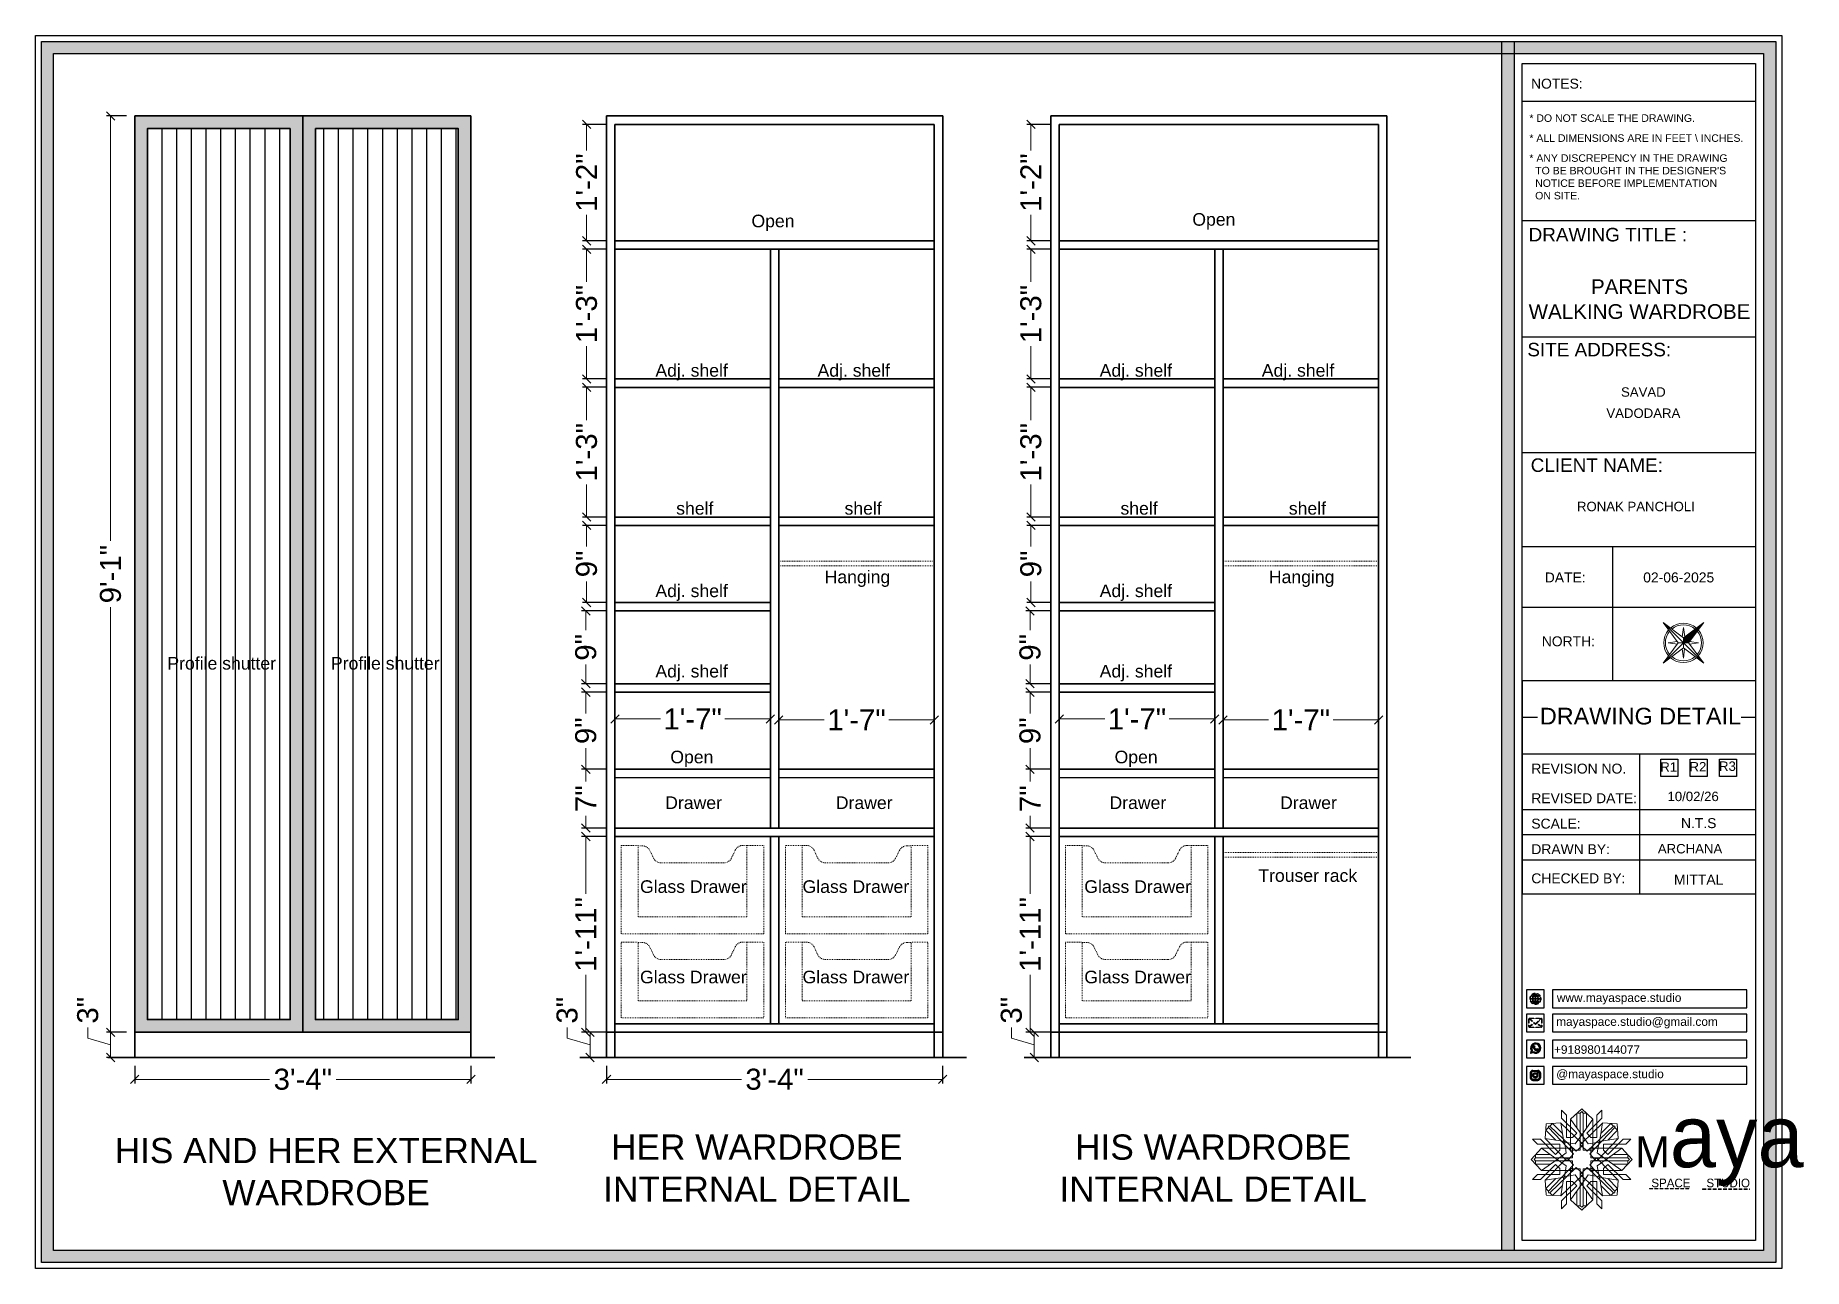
# Model space of a CAD drawing. Header units: millimetres. Extents: x 56222 to 3066687, y -650199 to -121287.
# Drawn here: x 148056.7 to 148267.1, y -182698.2 to -182551.5 of the extents above; entities that cross this region are included whole.
import ezdxf
from ezdxf.enums import TextEntityAlignment as Align

# ---------------------------------------------------------------- set-up
doc = ezdxf.new("R2010")
doc.units = ezdxf.units.MM
doc.header["$MEASUREMENT"] = 0
doc.header["$PDMODE"] = 35
doc.linetypes.add('CENTER', pattern=[2, 1.25, -0.25, 0.25, -0.25])
doc.linetypes.add('DASHEDX2', pattern=[1.5, 1, -0.5])
doc.layers.get('Defpoints').update_dxf_attribs({"color": 220})
doc.layers.add('AR HATCH-7', color=7, linetype='Continuous')
for name, color, linetype, lineweight in [('dim05', 1, 'Continuous', 13), ('Dimension', 10, 'DASHEDX2', 20), ('FURNITURE', 32, 'Continuous', 9), ('Labelling', 1, 'Continuous', 25), ('NAME PLATE', 7, 'Continuous', 25), ('SECTION ( GLASS  COLOUR ) X_', 7, 'Continuous', 9), ('title block', 7, 'Continuous', 9), ('wall', 7, 'Continuous', 30)]:
    doc.layers.add(name, color=color, linetype=linetype, lineweight=lineweight)
doc.styles.add('Arial', font='arial.ttf')
doc.styles.add('DATE', font='swissc.ttf', dxfattribs={"height": 6.75})
doc.styles.get("Standard").update_dxf_attribs({"font": 'arial.ttf', "height": 6})
doc.dimstyles.new('ISO-25', dxfattribs={"dimtxt": 2.5, "dimasz": 1, "dimexe": 0.5, "dimexo": 1, "dimtad": 0, "dimdec": 1, "dimlunit": 4, "dimtxsty": 'Standard', "dimblk": 'OBLIQUE', "dimcen": 2.5, "dimclrd": 1, "dimclre": 1, "dimclrt": 5, "dimadec": 0, "dimazin": 0, "dimtfac": 1, "dimtdec": 1, "dimtmove": 0, "dimatfit": 3, "dimfxl": 1, "dimlwd": -1, "dimarcsym": 0})

msp = doc.modelspace()

# ---------------------------------------------------------------- texts
at = {"layer": 'Labelling', "ltscale": 10, "char_height": 1.5, "width": 47.9166}
for s, insert, attachment_point in [('\\A1;{\\fArial Greek|b0|i0|c0|p34;Open}', (148147.005, -182572.863), 3), ('\\A1;{\\fArial Greek|b0|i0|c0|p34;Open}', (148199.463, -182572.676), 3), ('\\A1;{\\fArial Greek|b0|i0|c0|p34;Adj. shelf}', (148139.069, -182590.638), 3), ('\\A1;{\\fArial Greek|b0|i0|c0|p34;Adj. shelf}', (148158.359, -182590.638), 3), ('\\A1;{\\fArial Greek|b0|i0|c0|p34;Adj. shelf}', (148191.93, -182590.638), 3), ('\\A1;{\\fArial Greek|b0|i0|c0|p34;Adj. shelf}', (148211.221, -182590.638), 3), ('\\A1;{\\fArial Greek|b0|i0|c0|p34;shelf}', (148137.351, -182607.048), 3), ('\\A1;{\\fArial Greek|b0|i0|c0|p34;shelf}', (148157.383, -182607.048), 3), ('\\A1;{\\fArial Greek|b0|i0|c0|p34;shelf}', (148190.213, -182607.048), 3), ('\\A1;{\\fArial Greek|b0|i0|c0|p34;shelf}', (148210.244, -182607.048), 3), ('\\A1;{\\fArial Greek|b0|i0|c0|p34;Hanging}', (148158.39, -182615.199, 0.002), 3), ('\\A1;{\\fArial Greek|b0|i0|c0|p34;Hanging}', (148211.252, -182615.199, 0.002), 3), ('\\A1;{\\fArial Greek|b0|i0|c0|p34;Adj. shelf}', (148139.069, -182616.857), 3), ('\\A1;{\\fArial Greek|b0|i0|c0|p34;Adj. shelf}', (148191.93, -182616.857), 3), ('\\A1;{\\fArial Greek|b0|i0|c0|p34;Profile shutter}', (148085.309, -182625.478), 3), ('\\A1;{\\fArial Greek|b0|i0|c0|p34;Profile shutter}', (148104.768, -182625.478), 3), ('\\A1;{\\fArial Greek|b0|i0|c0|p34;Adj. shelf}', (148139.069, -182626.417), 3), ('\\A1;{\\fArial Greek|b0|i0|c0|p34;Adj. shelf}', (148191.93, -182626.417), 3), ('\\A1;{\\fArial Greek|b0|i0|c0|p34;Open}', (148137.351, -182636.624), 3), ('\\A1;{\\fArial Greek|b0|i0|c0|p34;Open}', (148190.213, -182636.624), 3), ('\\A1;{\\fArial Greek|b0|i0|c0|p34;Drawer}', (148138.37, -182642.063), 3), ('\\A1;{\\fArial Greek|b0|i0|c0|p34;Drawer}', (148158.671, -182642.063), 3), ('\\A1;{\\fArial Greek|b0|i0|c0|p34;Drawer}', (148191.232, -182642.063), 3), ('\\A1;{\\fArial Greek|b0|i0|c0|p34;Drawer}', (148211.532, -182642.063), 3), ('\\A1;{\\fArial Greek|b0|i0|c0|p34;Glass Drawer}', (148128.62, -182652.042), 1), ('\\A1;{\\fArial Greek|b0|i0|c0|p34;Glass Drawer}', (148160.648, -182652.042), 3), ('\\A1;{\\fArial Greek|b0|i0|c0|p34;Glass Drawer}', (148181.482, -182652.042), 1), ('\\A1;{\\fArial Greek|b0|i0|c0|p34;Trouser rack}', (148213.949, -182650.727, 0), 3), ('\\A1;{\\fArial Greek|b0|i0|c0|p34;Glass Drawer}', (148128.62, -182662.797), 1), ('\\A1;{\\fArial Greek|b0|i0|c0|p34;Glass Drawer}', (148160.648, -182662.797), 3), ('\\A1;{\\fArial Greek|b0|i0|c0|p34;Glass Drawer}', (148181.482, -182662.797), 1)]:
    msp.add_mtext(s, dxfattribs=dict(at, insert=insert, attachment_point=attachment_point))
at = {"layer": 'NAME PLATE', "style": 'Arial'}
for s, height, p in [('NOTES:', 1.182, (148237.714, -182557.869)), ('DRAWING TITLE : ', 1.60866, (148244.088, -182576.045)), ('PARENTS ', 1.7526, (148247.89, -182582.311)), ('WALKING WARDROBE', 1.75255, (148247.548, -182585.264)), ('SITE ADDRESS:', 1.60866, (148242.758, -182589.718)), (' SAVAD ', 1.1222, (148248.005, -182594.52)), ('VADODARA', 1.1222, (148248.005, -182597.039)), ('CLIENT NAME:', 1.60866, (148242.465, -182603.462)), ('RONAK PANCHOLI    ', 1.12222, (148247.988, -182608.136)), ('DATE:', 1.182, (148238.706, -182616.608)), ('02-06-2025', 1.182, (148252.213, -182616.608)), ('NORTH:', 1.182, (148239.083, -182624.207)), ('DRAWING DETAIL', 1.98883, (148247.658, -182633.509)), ('REVISION NO.', 1.18198, (148240.318, -182639.346)), ('10/02/26', 1.1222, (148253.928, -182642.625)), ('REVISED DATE: ', 1.18198, (148241.19, -182642.87)), ('SCALE:', 1.182, (148237.612, -182645.893)), ('DRAWN BY:', 1.182, (148239.354, -182648.931)), ('ARCHANA', 1.1222, (148253.561, -182648.847)), ('CHECKED BY:', 1.18198, (148240.272, -182652.398)), ('MITTAL', 1.182, (148254.588, -182652.555))]:
    msp.add_text(s, height=height, dxfattribs=at).set_placement(p, align=Align.CENTER)
for s, insert, char_height, width, attachment_point in [('* DO NOT SCALE THE DRAWING.', (148234.44, -182560.929, 0), 0.89396, 34.53844, 1), ('* ALL DIMENSIONS ARE IN FEET \\\\ INCHES.', (148234.44, -182563.306, 0), 0.89396, 34.53844, 1), ("* ANY DISCREPENCY IN THE DRAWING \\P  TO BE BROUGHT IN THE DESIGNER'S\\P  NOTICE BEFORE IMPLEMENTATION \\P  ON SITE.", (148234.44, -182565.684, 0), 0.89396, 34.53844, 1), ('R1', (148251.024, -182638.001, 0), 1.1222, 1.54404, 2), ('R2', (148254.499, -182637.976, 0), 1.1222, 1.54404, 2), ('R3', (148258.008, -182637.907, 0), 1.1222, 1.54404, 2), ('N.T.S', (148254.588, -182644.652, 0), 1.182, 2.3069, 2)]:
    msp.add_mtext(s, dxfattribs=dict(at, insert=insert, char_height=char_height, width=width, attachment_point=attachment_point))
at = {"layer": 'NAME PLATE', "color": 18, "true_color": 0x000000, "char_height": 1.01014, "attachment_point": 1}
for s, width, gutter_width, insert in [('www.mayaspace.studio', 15.85257, 13.26, (148237.713, -182665.499, 0)), ('mayaspace.studio@gmail.com', 9.88993, 8.273, (148237.632, -182668.348, 0)), ('+918980144077', 38.56612, 8.273, (148237.371, -182671.671, 0)), ('@mayaspace.studio', 9.88993, 8.273, (148237.632, -182674.575, 0))]:
    msp.add_mtext_dynamic_manual_height_columns(s, width=width, gutter_width=gutter_width, heights=[0], dxfattribs=dict(at, insert=insert))
at = {"layer": 'SECTION ( GLASS  COLOUR ) X_', "color": 18, "lineweight": 20, "true_color": 0x000000, "char_height": 3, "attachment_point": 1, "style": 'DATE'}
for s, insert in [('\\pxqc;{\\fArial|b0|i0|c0|p34;\\C251;HIS AND HER EXTERNAL WARDROBE}', (148055.977, -182682.687)), ('\\pxqc;{\\fArial|b0|i0|c0|p34;\\C251;HER WARDROBE \\PINTERNAL DETAIL}', (148107.241, -182682.277)), ('\\pxqc;{\\fArial|b0|i0|c0|p34;\\C251;HIS WARDROBE \\PINTERNAL DETAIL}', (148161.527, -182682.277))]:
    msp.add_mtext_dynamic_manual_height_columns(s, width=70.5635, gutter_width=1, heights=[0], dxfattribs=dict(at, insert=insert))

# ---------------------------------------------------------------- blocks, each defined once
blk = doc.blocks.new('_Oblique')
at = {"layer": 'wall', "color": 0, "lineweight": -2}
blk.add_line((-0.5, -0.5), (0.5, 0.5), dxfattribs=at)
blk = doc.blocks.new('*D1195')
at = {"layer": 'Defpoints', "color": 0, "lineweight": 25, "transparency": 16777216}
for p in [(148122.67, -182670.12), (148124.63, -182670.12), (148124.63, -182673.12)]:
    blk.add_point(p, dxfattribs=at)
at = {"layer": 'dim05', "color": 1, "linetype": 'Continuous', "transparency": 16777216}
for p, q in [((148119.95, -182670.81), (148119.95, -182669.56)), ((148122.67, -182671.62), (148119.95, -182670.81)), ((148122.67, -182673.12), (148122.67, -182670.12))]:
    blk.add_line(p, q, dxfattribs=at)
at = {"layer": 'dim05', "color": 1, "linetype": 'Continuous', "lineweight": -2, "transparency": 16777216}
for p, q in [((148123.63, -182670.12), (148122.17, -182670.12)), ((148123.63, -182673.12), (148122.17, -182673.12))]:
    blk.add_line(p, q, dxfattribs=at)
at = {"layer": 'dim05', "color": 1, "transparency": 16777216}
for p, rotation in [((148122.67, -182670.12), 90), ((148122.67, -182673.12), 270)]:
    blk.add_blockref('_Oblique', p, dxfattribs=dict(at, rotation=rotation))
at = {"layer": 'dim05', "color": 5, "lineweight": 25, "transparency": 16777216, "insert": (148119.95, -182667.5), "char_height": 2.5, "attachment_point": 5, "rotation": 90, "style": 'Arial'}
blk.add_mtext('3"', dxfattribs=at)
blk = doc.blocks.new('*D1196')
at = {"layer": 'Defpoints', "color": 0, "lineweight": 25, "transparency": 16777216}
for p in [(148122.17, -182646.83), (148125.63, -182646.83), (148125.63, -182670.12)]:
    blk.add_point(p, dxfattribs=at)
at = {"layer": 'dim05', "color": 1, "linetype": 'Continuous', "lineweight": -2, "transparency": 16777216}
for p, q in [((148124.63, -182646.83), (148121.67, -182646.83)), ((148124.63, -182670.12), (148121.67, -182670.12))]:
    blk.add_line(p, q, dxfattribs=at)
at = {"layer": 'dim05', "color": 1, "linetype": 'Continuous', "transparency": 16777216}
for p, q in [((148122.17, -182646.83), (148122.17, -182653.67)), ((148122.17, -182670.12), (148122.17, -182663.28))]:
    blk.add_line(p, q, dxfattribs=at)
at = {"layer": 'dim05', "color": 1, "transparency": 16777216}
for p, rotation in [((148122.17, -182646.83), 90), ((148122.17, -182670.12), 270)]:
    blk.add_blockref('_Oblique', p, dxfattribs=dict(at, rotation=rotation))
at = {"layer": 'dim05', "color": 5, "lineweight": 25, "transparency": 16777216, "insert": (148122.17, -182658.48), "char_height": 2.5, "attachment_point": 5, "rotation": 90, "style": 'Arial'}
blk.add_mtext('1\'-11"', dxfattribs=at)
blk = doc.blocks.new('*D1197')
at = {"layer": 'Defpoints', "color": 0, "lineweight": 25, "transparency": 16777216}
for p in [(148122.17, -182638.83), (148125.63, -182638.83), (148125.63, -182645.83)]:
    blk.add_point(p, dxfattribs=at)
at = {"layer": 'dim05', "color": 1, "linetype": 'Continuous', "lineweight": -2, "transparency": 16777216}
for p, q in [((148124.63, -182638.83), (148121.67, -182638.83)), ((148124.63, -182645.83), (148121.67, -182645.83))]:
    blk.add_line(p, q, dxfattribs=at)
at = {"layer": 'dim05', "color": 1, "linetype": 'Continuous', "transparency": 16777216}
for p, q in [((148122.17, -182638.83), (148122.17, -182640.28)), ((148122.17, -182645.83), (148122.17, -182644.38))]:
    blk.add_line(p, q, dxfattribs=at)
at = {"layer": 'dim05', "color": 1, "transparency": 16777216}
for p, rotation in [((148122.17, -182638.83), 90), ((148122.17, -182645.83), 270)]:
    blk.add_blockref('_Oblique', p, dxfattribs=dict(at, rotation=rotation))
at = {"layer": 'dim05', "color": 5, "lineweight": 25, "transparency": 16777216, "insert": (148122.17, -182642.33), "char_height": 2.5, "attachment_point": 5, "rotation": 90, "style": 'Arial'}
blk.add_mtext('7"', dxfattribs=at)
blk = doc.blocks.new('*D1198')
at = {"layer": 'Defpoints', "color": 0, "linetype": 'Continuous', "lineweight": 25, "transparency": 16777216}
for p in [(148122.17, -182629.66), (148125.68, -182629.66), (148125.63, -182638.83)]:
    blk.add_point(p, dxfattribs=at)
at = {"layer": 'dim05', "color": 1, "linetype": 'Continuous', "lineweight": -2, "transparency": 16777216}
for p, q in [((148124.68, -182629.66), (148121.67, -182629.66)), ((148124.63, -182638.83), (148121.67, -182638.83))]:
    blk.add_line(p, q, dxfattribs=at)
at = {"layer": 'dim05', "color": 1, "linetype": 'Continuous', "transparency": 16777216}
for p, q in [((148122.17, -182629.66), (148122.17, -182632.19)), ((148122.17, -182638.83), (148122.17, -182636.31))]:
    blk.add_line(p, q, dxfattribs=at)
for p, rotation in [((148122.17, -182629.66), 90), ((148122.17, -182638.83), 270)]:
    blk.add_blockref('_Oblique', p, dxfattribs=dict(at, rotation=rotation))
at = {"layer": 'dim05', "color": 5, "linetype": 'Continuous', "lineweight": 25, "transparency": 16777216, "insert": (148122.17, -182634.25), "char_height": 2.5, "attachment_point": 5, "rotation": 90, "style": 'Arial'}
blk.add_mtext('9"', dxfattribs=at)
blk = doc.blocks.new('*D1199')
at = {"layer": 'Defpoints', "color": 0, "lineweight": 25, "transparency": 16777216}
for p in [(148122.17, -182620), (148125.63, -182620), (148125.63, -182628.66)]:
    blk.add_point(p, dxfattribs=at)
at = {"layer": 'dim05', "color": 1, "linetype": 'Continuous', "lineweight": -2, "transparency": 16777216}
for p, q in [((148124.63, -182620), (148121.67, -182620)), ((148124.63, -182628.66), (148121.67, -182628.66))]:
    blk.add_line(p, q, dxfattribs=at)
at = {"layer": 'dim05', "color": 1, "linetype": 'Continuous', "transparency": 16777216}
for p, q in [((148122.17, -182620), (148122.17, -182622.27)), ((148122.17, -182628.66), (148122.17, -182626.39))]:
    blk.add_line(p, q, dxfattribs=at)
at = {"layer": 'dim05', "color": 1, "transparency": 16777216}
for p, rotation in [((148122.17, -182620), 90), ((148122.17, -182628.66), 270)]:
    blk.add_blockref('_Oblique', p, dxfattribs=dict(at, rotation=rotation))
at = {"layer": 'dim05', "color": 5, "lineweight": 25, "transparency": 16777216, "insert": (148122.17, -182624.33), "char_height": 2.5, "attachment_point": 5, "rotation": 90, "style": 'Arial'}
blk.add_mtext('9"', dxfattribs=at)
blk = doc.blocks.new('*D1200')
at = {"layer": 'Defpoints', "color": 0, "lineweight": 25, "transparency": 16777216}
for p in [(148122.26, -182609.83), (148125.63, -182609.83), (148125.63, -182619)]:
    blk.add_point(p, dxfattribs=at)
at = {"layer": 'dim05', "color": 1, "linetype": 'Continuous', "lineweight": -2, "transparency": 16777216}
for p, q in [((148124.63, -182609.83), (148121.76, -182609.83)), ((148124.63, -182619), (148121.76, -182619))]:
    blk.add_line(p, q, dxfattribs=at)
at = {"layer": 'dim05', "color": 1, "linetype": 'Continuous', "transparency": 16777216}
for p, q in [((148122.26, -182609.83), (148122.26, -182612.35)), ((148122.26, -182619), (148122.26, -182616.48))]:
    blk.add_line(p, q, dxfattribs=at)
at = {"layer": 'dim05', "color": 1, "transparency": 16777216}
for p, rotation in [((148122.26, -182609.83), 90), ((148122.26, -182619), 270)]:
    blk.add_blockref('_Oblique', p, dxfattribs=dict(at, rotation=rotation))
at = {"layer": 'dim05', "color": 5, "lineweight": 25, "transparency": 16777216, "insert": (148122.26, -182614.41), "char_height": 2.5, "attachment_point": 5, "rotation": 90, "style": 'Arial'}
blk.add_mtext('9"', dxfattribs=at)
blk = doc.blocks.new('*D1201')
at = {"layer": 'Defpoints', "color": 0, "lineweight": 25, "transparency": 16777216}
for p in [(148122.26, -182593.4), (148125.63, -182593.4), (148125.63, -182608.83)]:
    blk.add_point(p, dxfattribs=at)
at = {"layer": 'dim05', "color": 1, "linetype": 'Continuous', "lineweight": -2, "transparency": 16777216}
for p, q in [((148124.63, -182593.4), (148121.76, -182593.4)), ((148124.63, -182608.83), (148121.76, -182608.83))]:
    blk.add_line(p, q, dxfattribs=at)
at = {"layer": 'dim05', "color": 1, "linetype": 'Continuous', "transparency": 16777216}
for p, q in [((148122.26, -182593.4), (148122.26, -182597.29)), ((148122.26, -182608.83), (148122.26, -182604.95))]:
    blk.add_line(p, q, dxfattribs=at)
at = {"layer": 'dim05', "color": 1, "transparency": 16777216}
for p, rotation in [((148122.26, -182593.4), 90), ((148122.26, -182608.83), 270)]:
    blk.add_blockref('_Oblique', p, dxfattribs=dict(at, rotation=rotation))
at = {"layer": 'dim05', "color": 5, "lineweight": 25, "transparency": 16777216, "insert": (148122.26, -182601.12), "char_height": 2.5, "attachment_point": 5, "rotation": 90, "style": 'Arial'}
blk.add_mtext('1\'-3"', dxfattribs=at)
blk = doc.blocks.new('*D1202')
at = {"layer": 'Defpoints', "color": 0, "lineweight": 25, "transparency": 16777216}
for p in [(148122.26, -182576.98), (148125.63, -182576.98), (148125.63, -182592.4)]:
    blk.add_point(p, dxfattribs=at)
at = {"layer": 'dim05', "color": 1, "linetype": 'Continuous', "lineweight": -2, "transparency": 16777216}
for p, q in [((148124.63, -182576.98), (148121.76, -182576.98)), ((148124.63, -182592.4), (148121.76, -182592.4))]:
    blk.add_line(p, q, dxfattribs=at)
at = {"layer": 'dim05', "color": 1, "linetype": 'Continuous', "transparency": 16777216}
for p, q in [((148122.26, -182576.98), (148122.26, -182580.86)), ((148122.26, -182592.4), (148122.26, -182588.52))]:
    blk.add_line(p, q, dxfattribs=at)
at = {"layer": 'dim05', "color": 1, "transparency": 16777216}
for p, rotation in [((148122.26, -182576.98), 90), ((148122.26, -182592.4), 270)]:
    blk.add_blockref('_Oblique', p, dxfattribs=dict(at, rotation=rotation))
at = {"layer": 'dim05', "color": 5, "lineweight": 25, "transparency": 16777216, "insert": (148122.26, -182584.69), "char_height": 2.5, "attachment_point": 5, "rotation": 90, "style": 'Arial'}
blk.add_mtext('1\'-3"', dxfattribs=at)
blk = doc.blocks.new('*D1203')
at = {"layer": 'Defpoints', "color": 0, "lineweight": 25, "transparency": 16777216}
for p in [(148122.26, -182562.12), (148125.63, -182562.12), (148125.63, -182575.98)]:
    blk.add_point(p, dxfattribs=at)
at = {"layer": 'dim05', "color": 1, "linetype": 'Continuous', "lineweight": -2, "transparency": 16777216}
for p, q in [((148124.63, -182562.12), (148121.76, -182562.12)), ((148124.63, -182575.98), (148121.76, -182575.98))]:
    blk.add_line(p, q, dxfattribs=at)
at = {"layer": 'dim05', "color": 1, "linetype": 'Continuous', "transparency": 16777216}
for p, q in [((148122.26, -182562.12), (148122.26, -182565.22)), ((148122.26, -182575.98), (148122.26, -182572.88))]:
    blk.add_line(p, q, dxfattribs=at)
at = {"layer": 'dim05', "color": 1, "transparency": 16777216}
for p, rotation in [((148122.26, -182562.12), 90), ((148122.26, -182575.98), 270)]:
    blk.add_blockref('_Oblique', p, dxfattribs=dict(at, rotation=rotation))
at = {"layer": 'dim05', "color": 5, "lineweight": 25, "transparency": 16777216, "insert": (148122.26, -182569.05), "char_height": 2.5, "attachment_point": 5, "rotation": 90, "style": 'Arial'}
blk.add_mtext('1\'-2"', dxfattribs=at)
blk = doc.blocks.new('*D1204')
at = {"layer": 'Defpoints', "color": 0, "linetype": 'Continuous', "lineweight": 25, "transparency": 16777216}
for p in [(148125.63, -182632.85), (148144.13, -182632.85), (148144.13, -182632.85)]:
    blk.add_point(p, dxfattribs=at)
at = {"layer": 'dim05', "color": 1, "linetype": 'Continuous', "lineweight": -2, "transparency": 16777216}
for p, q in [((148125.63, -182631.85), (148125.63, -182632.35)), ((148144.13, -182631.85), (148144.13, -182632.35))]:
    blk.add_line(p, q, dxfattribs=at)
at = {"layer": 'dim05', "color": 1, "linetype": 'Continuous', "transparency": 16777216}
for p, q in [((148125.63, -182632.85), (148131.05, -182632.85)), ((148144.13, -182632.85), (148138.71, -182632.85))]:
    blk.add_line(p, q, dxfattribs=at)
at = {"layer": 'dim05', "color": 1, "linetype": 'Continuous', "transparency": 16777216, "rotation": 180}
blk.add_blockref('_Oblique', (148125.63, -182632.85), dxfattribs=at)
at = {"layer": 'dim05', "color": 1, "linetype": 'Continuous', "transparency": 16777216}
blk.add_blockref('_Oblique', (148144.13, -182632.85), dxfattribs=at)
at = {"layer": 'dim05', "color": 5, "linetype": 'Continuous', "lineweight": 25, "transparency": 16777216, "insert": (148134.88, -182632.85), "char_height": 2.5, "attachment_point": 5, "style": 'Arial'}
blk.add_mtext('1\'-7"', dxfattribs=at)
blk = doc.blocks.new('*D1205')
at = {"layer": 'Defpoints', "color": 0, "linetype": 'Continuous', "lineweight": 25, "transparency": 16777216}
for p in [(148145.13, -182632.96), (148163.63, -182632.96), (148163.63, -182632.96)]:
    blk.add_point(p, dxfattribs=at)
at = {"layer": 'dim05', "color": 1, "linetype": 'Continuous', "lineweight": -2, "transparency": 16777216}
for p, q in [((148145.13, -182631.96), (148145.13, -182632.46)), ((148163.63, -182631.96), (148163.63, -182632.46))]:
    blk.add_line(p, q, dxfattribs=at)
at = {"layer": 'dim05', "color": 1, "linetype": 'Continuous', "transparency": 16777216}
for p, q in [((148145.13, -182632.96), (148150.55, -182632.96)), ((148163.63, -182632.96), (148158.21, -182632.96))]:
    blk.add_line(p, q, dxfattribs=at)
at = {"layer": 'dim05', "color": 1, "linetype": 'Continuous', "transparency": 16777216, "rotation": 180}
blk.add_blockref('_Oblique', (148145.13, -182632.96), dxfattribs=at)
at = {"layer": 'dim05', "color": 1, "linetype": 'Continuous', "transparency": 16777216}
blk.add_blockref('_Oblique', (148163.63, -182632.96), dxfattribs=at)
at = {"layer": 'dim05', "color": 5, "linetype": 'Continuous', "lineweight": 25, "transparency": 16777216, "insert": (148154.38, -182632.96), "char_height": 2.5, "attachment_point": 5, "style": 'Arial'}
blk.add_mtext('1\'-7"', dxfattribs=at)
blk = doc.blocks.new('*D1206')
at = {"layer": 'Defpoints', "color": 0, "lineweight": 25, "transparency": 16777216}
for p in [(148124.63, -182673.12), (148164.63, -182673.12), (148164.63, -182675.72)]:
    blk.add_point(p, dxfattribs=at)
at = {"layer": 'dim05', "color": 1, "linetype": 'Continuous', "lineweight": -2, "transparency": 16777216}
for p, q in [((148124.63, -182674.12), (148124.63, -182676.22)), ((148164.63, -182674.12), (148164.63, -182676.22))]:
    blk.add_line(p, q, dxfattribs=at)
at = {"layer": 'dim05', "color": 1, "linetype": 'Continuous', "transparency": 16777216}
for p, q in [((148124.63, -182675.72), (148140.69, -182675.72)), ((148164.63, -182675.72), (148148.58, -182675.72))]:
    blk.add_line(p, q, dxfattribs=at)
at = {"layer": 'dim05', "color": 1, "transparency": 16777216, "rotation": 180}
blk.add_blockref('_Oblique', (148124.63, -182675.72), dxfattribs=at)
at = {"layer": 'dim05', "color": 1, "transparency": 16777216}
blk.add_blockref('_Oblique', (148164.63, -182675.72), dxfattribs=at)
at = {"layer": 'dim05', "color": 5, "lineweight": 25, "transparency": 16777216, "insert": (148144.63, -182675.72), "char_height": 2.5, "attachment_point": 5, "style": 'Arial'}
blk.add_mtext('3\'-4"', dxfattribs=at)
blk = doc.blocks.new('*D1207')
at = {"layer": 'Defpoints', "color": 0, "lineweight": 25, "transparency": 16777216}
for p in [(148068.5, -182673.12), (148108.5, -182673.12), (148108.5, -182675.72)]:
    blk.add_point(p, dxfattribs=at)
at = {"layer": 'dim05', "color": 1, "linetype": 'Continuous', "lineweight": -2, "transparency": 16777216}
for p, q in [((148068.5, -182674.12), (148068.5, -182676.22)), ((148108.5, -182674.12), (148108.5, -182676.22))]:
    blk.add_line(p, q, dxfattribs=at)
at = {"layer": 'dim05', "color": 1, "linetype": 'Continuous', "transparency": 16777216}
for p, q in [((148068.5, -182675.72), (148084.55, -182675.72)), ((148108.5, -182675.72), (148092.45, -182675.72))]:
    blk.add_line(p, q, dxfattribs=at)
at = {"layer": 'dim05', "color": 1, "transparency": 16777216, "rotation": 180}
blk.add_blockref('_Oblique', (148068.5, -182675.72), dxfattribs=at)
at = {"layer": 'dim05', "color": 1, "transparency": 16777216}
blk.add_blockref('_Oblique', (148108.5, -182675.72), dxfattribs=at)
at = {"layer": 'dim05', "color": 5, "lineweight": 25, "transparency": 16777216, "insert": (148088.5, -182675.72), "char_height": 2.5, "attachment_point": 5, "style": 'Arial'}
blk.add_mtext('3\'-4"', dxfattribs=at)
blk = doc.blocks.new('*D1208')
at = {"layer": 'Defpoints', "color": 0, "lineweight": 25, "transparency": 16777216}
for p in [(148065.62, -182670.12), (148068.5, -182670.12), (148068.5, -182673.12)]:
    blk.add_point(p, dxfattribs=at)
at = {"layer": 'dim05', "color": 1, "linetype": 'Continuous', "transparency": 16777216}
for p, q in [((148062.91, -182670.81), (148062.91, -182669.56)), ((148065.62, -182671.62), (148062.91, -182670.81)), ((148065.62, -182673.12), (148065.62, -182670.12))]:
    blk.add_line(p, q, dxfattribs=at)
at = {"layer": 'dim05', "color": 1, "linetype": 'Continuous', "lineweight": -2, "transparency": 16777216}
for p, q in [((148067.5, -182670.12), (148065.12, -182670.12)), ((148067.5, -182673.12), (148065.12, -182673.12))]:
    blk.add_line(p, q, dxfattribs=at)
at = {"layer": 'dim05', "color": 1, "transparency": 16777216}
for p, rotation in [((148065.62, -182670.12), 90), ((148065.62, -182673.12), 270)]:
    blk.add_blockref('_Oblique', p, dxfattribs=dict(at, rotation=rotation))
at = {"layer": 'dim05', "color": 5, "lineweight": 25, "transparency": 16777216, "insert": (148062.91, -182667.5), "char_height": 2.5, "attachment_point": 5, "rotation": 90, "style": 'Arial'}
blk.add_mtext('3"', dxfattribs=at)
blk = doc.blocks.new('*D1209')
at = {"layer": 'Defpoints', "color": 0, "lineweight": 25, "transparency": 16777216}
for p in [(148065.62, -182561.12), (148068.5, -182561.12), (148068.5, -182670.12)]:
    blk.add_point(p, dxfattribs=at)
at = {"layer": 'dim05', "color": 1, "linetype": 'Continuous', "lineweight": -2, "transparency": 16777216}
for p, q in [((148067.5, -182561.12), (148065.12, -182561.12)), ((148067.5, -182670.12), (148065.12, -182670.12))]:
    blk.add_line(p, q, dxfattribs=at)
at = {"layer": 'dim05', "color": 1, "linetype": 'Continuous', "transparency": 16777216}
for p, q in [((148065.62, -182561.12), (148065.62, -182611.67)), ((148065.62, -182670.12), (148065.62, -182619.57))]:
    blk.add_line(p, q, dxfattribs=at)
at = {"layer": 'dim05', "color": 1, "transparency": 16777216}
for p, rotation in [((148065.62, -182561.12), 90), ((148065.62, -182670.12), 270)]:
    blk.add_blockref('_Oblique', p, dxfattribs=dict(at, rotation=rotation))
at = {"layer": 'dim05', "color": 5, "lineweight": 25, "transparency": 16777216, "insert": (148065.62, -182615.62), "char_height": 2.5, "attachment_point": 5, "rotation": 90, "style": 'Arial'}
blk.add_mtext('9\'-1"', dxfattribs=at)
blk = doc.blocks.new('FSFSF')
at = {"color": 42, "lineweight": 5, "true_color": 0xe0ac11}
for p, q in [((28600.03, 143.51), (28600.03, 140.16)), ((28602.15, 141.41), (28600.03, 143.51)), ((28603.86, 139.69), (28608.58, 144.08)), ((28607.9, 142.22), (28608.58, 142.85)), ((28613.31, 139.69), (28608.58, 144.08)), ((28609.27, 142.22), (28608.59, 142.85)), ((28615.02, 141.41), (28617.14, 143.51)), ((28617.14, 143.51), (28617.14, 140.16)), ((28593.19, 131.45), (28593.54, 137.71)), ((28593.39, 135), (28594.56, 136.12)), ((28593.39, 135), (28597.6, 130.78)), ((28599.8, 138.06), (28593.54, 137.71)), ((28595.12, 136.69), (28594.53, 136.69)), ((28594.56, 136.12), (28594.56, 136.71)), ((28605.17, 124.98), (28594.56, 136.12)), ((28596.24, 137.86), (28595.12, 136.69)), ((28606.27, 126.08), (28595.12, 136.69)), ((28596.24, 137.86), (28600.47, 133.65)), ((28601.03, 130), (28599.8, 138.06)), ((28599.8, 138.05), (28608.58, 129.56)), ((28606.47, 133.76), (28600.03, 140.16)), ((28602.15, 141.41), (28602.15, 131.95)), ((28603.86, 126.58), (28603.86, 139.69)), ((28603.86, 139.69), (28608.58, 133.02)), ((28607.9, 142.22), (28606.58, 142.22)), ((28606.58, 142.22), (28606.58, 135.84)), ((28607.9, 142.22), (28607.9, 126.58)), ((28613.31, 139.69), (28608.59, 133.02)), ((28617.37, 138.05), (28608.59, 129.56)), ((28609.27, 142.22), (28609.27, 126.58)), ((28609.27, 142.22), (28610.59, 142.22)), ((28610.59, 142.22), (28610.59, 135.84)), ((28610.7, 133.76), (28617.14, 140.16)), ((28610.9, 126.08), (28622.05, 136.69)), ((28612.02, 124.98), (28622.62, 136.12)), ((28613.31, 126.58), (28613.31, 139.69)), ((28615.02, 141.41), (28615.02, 131.95)), ((28616.14, 130), (28617.37, 138.06)), ((28620.93, 137.86), (28616.7, 133.65)), ((28617.37, 138.06), (28623.63, 137.71)), ((28623.8, 135), (28619.59, 130.78)), ((28620.93, 137.86), (28622.05, 136.69)), ((28622.05, 136.69), (28622.64, 136.69)), ((28622.62, 136.12), (28622.62, 136.71)), ((28623.8, 135), (28622.62, 136.12)), ((28624, 131.45), (28623.65, 137.71)), ((28591.56, 127.39), (28587.17, 122.66)), ((28587.73, 131.22), (28591.08, 131.22)), ((28589.84, 129.1), (28587.73, 131.22)), ((28589.84, 129.1), (28599.29, 129.1)), ((28597.49, 124.78), (28591.08, 131.22)), ((28604.66, 127.39), (28591.56, 127.39)), ((28591.56, 127.39), (28598.23, 122.67)), ((28593.19, 131.45), (28601.69, 122.67)), ((28601.25, 130.22), (28593.19, 131.45)), ((28599.29, 126.5), (28599.29, 129.1)), ((28605.86, 129.18), (28601.03, 130)), ((28602.07, 125.39), (28601.25, 130.22)), ((28604.75, 131.95), (28602.15, 131.95)), ((28603.68, 126.54), (28603.68, 127.39)), ((28604.71, 127.57), (28603.86, 127.57)), ((28604.66, 123.35), (28604.66, 127.39)), ((28604.7, 126.58), (28604.71, 127.57)), ((28606.47, 133.76), (28604.75, 131.95)), ((28605.86, 129.18), (28608.58, 133.02)), ((28606.27, 126.08), (28608.58, 128.27)), ((28607.9, 128.92), (28608.58, 129.56)), ((28607.9, 128.92), (28608.58, 128.27)), ((28611.31, 129.18), (28608.59, 133.02)), ((28609.27, 128.92), (28608.59, 129.56)), ((28609.27, 128.92), (28608.59, 128.27)), ((28610.9, 126.08), (28608.59, 128.27)), ((28610.7, 133.76), (28612.42, 131.95)), ((28611.31, 129.18), (28616.14, 130)), ((28612.42, 131.95), (28615.02, 131.95)), ((28612.46, 126.58), (28612.46, 127.57)), ((28612.46, 127.57), (28613.31, 127.57)), ((28612.52, 123.35), (28612.52, 127.39)), ((28612.52, 127.39), (28625.63, 127.39)), ((28613.51, 126.54), (28613.51, 127.39)), ((28615.12, 125.39), (28615.94, 130.22)), ((28623.99, 131.45), (28615.5, 122.67)), ((28615.94, 130.22), (28624, 131.45)), ((28627.34, 129.1), (28617.89, 129.1)), ((28617.89, 126.5), (28617.89, 129.1)), ((28625.63, 127.39), (28618.96, 122.67)), ((28619.7, 124.78), (28626.1, 131.22)), ((28625.63, 127.39), (28630.02, 122.66)), ((28629.45, 131.22), (28626.1, 131.22)), ((28627.34, 129.1), (28629.45, 131.22)), ((28591.56, 117.94), (28587.17, 122.66)), ((28589.03, 123.35), (28588.4, 122.67)), ((28589.03, 121.98), (28588.4, 122.65)), ((28589.03, 123.35), (28589.03, 124.67)), ((28589.03, 124.67), (28595.4, 124.67)), ((28589.03, 123.35), (28604.66, 123.35)), ((28589.03, 121.98), (28604.66, 121.98)), ((28589.03, 121.98), (28589.03, 120.66)), ((28589.03, 120.66), (28595.4, 120.66)), ((28597.49, 120.54), (28591.08, 114.11)), ((28591.56, 117.94), (28598.23, 122.65)), ((28593.19, 113.88), (28601.69, 122.65)), ((28605.17, 120.35), (28594.56, 109.2)), ((28597.49, 124.78), (28599.29, 126.5)), ((28597.49, 120.54), (28599.29, 118.83)), ((28602.07, 125.39), (28598.23, 122.67)), ((28602.07, 119.94), (28598.23, 122.65)), ((28602.07, 119.94), (28601.25, 115.1)), ((28602.33, 123.35), (28601.69, 122.67)), ((28602.33, 121.98), (28601.69, 122.65)), ((28602.33, 123.35), (28602.97, 122.67)), ((28602.33, 121.98), (28602.97, 122.65)), ((28605.17, 124.98), (28602.97, 122.67)), ((28605.17, 120.35), (28602.97, 122.65)), ((28604.66, 126.54), (28603.68, 126.54)), ((28607.9, 126.58), (28603.86, 126.58)), ((28604.66, 121.98), (28604.66, 117.94)), ((28609.27, 126.58), (28613.31, 126.58)), ((28612.02, 124.98), (28614.21, 122.67)), ((28612.02, 120.35), (28614.21, 122.65)), ((28612.02, 120.35), (28622.62, 109.2)), ((28612.52, 126.54), (28613.51, 126.54)), ((28628.16, 123.35), (28612.52, 123.35)), ((28612.52, 121.98), (28612.52, 117.94)), ((28628.16, 121.98), (28612.52, 121.98)), ((28614.85, 123.35), (28614.21, 122.67)), ((28614.85, 121.98), (28614.21, 122.65)), ((28614.85, 123.35), (28615.5, 122.67)), ((28614.85, 121.98), (28615.5, 122.65)), ((28615.12, 125.39), (28618.96, 122.67)), ((28615.12, 119.94), (28618.96, 122.65)), ((28615.12, 119.94), (28615.94, 115.1)), ((28623.99, 113.88), (28615.5, 122.65)), ((28619.7, 124.78), (28617.89, 126.5)), ((28619.7, 120.54), (28617.89, 118.83)), ((28625.63, 117.94), (28618.96, 122.65)), ((28619.7, 120.54), (28626.1, 114.11)), ((28628.16, 124.67), (28621.78, 124.67)), ((28628.16, 120.66), (28621.78, 120.66)), ((28625.63, 117.94), (28630.02, 122.66)), ((28628.16, 123.35), (28628.16, 124.67)), ((28628.16, 123.35), (28628.78, 122.67)), ((28628.16, 121.98), (28628.78, 122.65)), ((28628.16, 121.98), (28628.16, 120.66)), ((28589.84, 116.23), (28587.73, 114.11)), ((28587.73, 114.11), (28591.08, 114.11)), ((28589.84, 116.23), (28599.29, 116.23)), ((28604.66, 117.94), (28591.56, 117.94)), ((28601.25, 115.1), (28593.19, 113.87)), ((28593.19, 113.87), (28593.54, 107.62)), ((28593.39, 110.32), (28597.6, 114.55)), ((28606.27, 119.15), (28595.12, 108.54)), ((28599.29, 118.83), (28599.29, 116.23)), ((28599.8, 107.17), (28608.58, 115.67)), ((28601.03, 115.23), (28599.8, 107.17)), ((28605.86, 116.05), (28601.03, 115.23)), ((28602.15, 103.82), (28602.15, 113.27)), ((28604.75, 113.27), (28602.15, 113.27)), ((28604.66, 118.78), (28603.68, 118.78)), ((28603.68, 118.78), (28603.68, 117.94)), ((28607.9, 118.65), (28603.86, 118.65)), ((28603.86, 118.65), (28603.86, 105.54)), ((28604.71, 117.66), (28603.86, 117.66)), ((28604.7, 118.65), (28604.71, 117.66)), ((28606.47, 111.47), (28604.75, 113.27)), ((28605.86, 116.05), (28608.58, 112.21)), ((28606.27, 119.15), (28608.58, 116.96)), ((28607.9, 103.01), (28607.9, 118.65)), ((28607.9, 116.31), (28608.58, 116.96)), ((28607.9, 116.31), (28608.58, 115.67)), ((28610.9, 119.15), (28608.59, 116.96)), ((28609.27, 116.31), (28608.59, 116.96)), ((28609.27, 116.31), (28608.59, 115.67)), ((28611.31, 116.05), (28608.59, 112.21)), ((28617.37, 107.17), (28608.59, 115.67)), ((28609.27, 118.65), (28613.31, 118.65)), ((28609.27, 103.01), (28609.27, 118.65)), ((28610.7, 111.47), (28612.42, 113.27)), ((28610.9, 119.15), (28622.05, 108.54)), ((28611.31, 116.05), (28616.14, 115.23)), ((28612.42, 113.27), (28615.02, 113.27)), ((28612.46, 118.65), (28612.46, 117.66)), ((28612.46, 117.66), (28613.31, 117.66)), ((28612.52, 118.78), (28613.51, 118.78)), ((28612.52, 117.94), (28625.63, 117.94)), ((28613.31, 118.65), (28613.31, 105.54)), ((28613.51, 118.78), (28613.51, 117.94)), ((28615.02, 103.82), (28615.02, 113.27)), ((28615.94, 115.1), (28624, 113.87)), ((28616.14, 115.23), (28617.37, 107.17)), ((28617.89, 118.83), (28617.89, 116.23)), ((28627.34, 116.23), (28617.89, 116.23)), ((28623.8, 110.32), (28619.59, 114.55)), ((28624, 113.87), (28623.65, 107.62)), ((28629.45, 114.11), (28626.1, 114.11)), ((28627.34, 116.23), (28629.45, 114.11)), ((28593.39, 110.32), (28594.56, 109.2)), ((28599.8, 107.17), (28593.54, 107.52)), ((28595.12, 108.54), (28594.53, 108.54)), ((28594.56, 109.2), (28594.56, 108.61)), ((28596.24, 107.37), (28595.12, 108.54)), ((28596.24, 107.37), (28600.47, 111.58)), ((28606.47, 111.47), (28600.03, 105.07)), ((28600.03, 101.71), (28600.03, 105.07)), ((28603.86, 105.54), (28608.58, 112.21)), ((28603.86, 105.54), (28608.58, 101.15)), ((28606.58, 103.01), (28606.58, 109.38)), ((28613.31, 105.54), (28608.58, 101.15)), ((28613.31, 105.54), (28608.59, 112.21)), ((28610.59, 103.01), (28610.59, 109.38)), ((28610.7, 111.47), (28617.14, 105.07)), ((28620.93, 107.37), (28616.7, 111.58)), ((28617.14, 101.71), (28617.14, 105.07)), ((28617.37, 107.17), (28623.63, 107.52)), ((28620.93, 107.37), (28622.05, 108.54)), ((28622.05, 108.54), (28622.64, 108.54)), ((28623.8, 110.32), (28622.62, 109.2)), ((28622.62, 109.2), (28622.62, 108.61)), ((28602.15, 103.82), (28600.03, 101.71)), ((28607.9, 103.01), (28606.58, 103.01)), ((28607.9, 103.01), (28608.58, 102.38)), ((28609.27, 103.01), (28608.59, 102.38)), ((28609.27, 103.01), (28610.59, 103.01)), ((28615.02, 103.82), (28617.14, 101.71))]:
    blk.add_line(p, q, dxfattribs=at)
blk = doc.blocks.new('hgwg')
at = {"layer": 'Dimension', "true_color": 0xd39e00}
h = blk.add_hatch(color=42, dxfattribs=at)
h.dxf.hatch_style = 1
h.paths.add_polyline_path([(27505.71, 45.05), (27494.27, 45.05), (27494.27, 44.9), (27505.71, 44.9)])
h = blk.add_hatch(color=42, dxfattribs=at)
h.dxf.hatch_style = 1
h.paths.add_polyline_path([(27523.3, 44.9), (27509.68, 44.9), (27509.68, 44.75), (27523.3, 44.75)])
at = {"layer": 'Dimension', "color": 42, "true_color": 0xd39e00}
for p, q in [((27494.27, 45.05), (27505.71, 45.05)), ((27494.27, 44.9), (27494.27, 45.05)), ((27494.27, 44.9), (27505.71, 44.9)), ((27505.71, 45.05), (27505.71, 44.9)), ((27509.68, 44.9), (27523.3, 44.9)), ((27509.68, 44.9), (27509.68, 44.75)), ((27509.68, 44.75), (27523.3, 44.75)), ((27523.3, 44.75), (27523.3, 44.9))]:
    blk.add_line(p, q, dxfattribs=at)
at = {"layer": 'Dimension', "color": 42, "true_color": 0xd39e00, "attachment_point": 1}
for s, width, insert, char_height in [('{\\fCinzel|b0|i0|c0|p2;\\H1.5x;M\\fAmsterdam One|b0|i0|c0|p2;\\H2x;aya}', 85.3277, (27490.17, 69.17), 6), ('{\\fCinzel|b0|i0|c0|p2;SPACE     STUDIO}', 66.129, (27494.83, 47.86), 2.5)]:
    blk.add_mtext_dynamic_manual_height_columns(s, width=width, gutter_width=30, heights=[0], dxfattribs=dict(at, insert=insert, char_height=char_height))
blk = doc.blocks.new('QEGW4TG')
at = {"layer": 'Dimension', "true_color": 0x000000}
h = blk.add_hatch(color=18, dxfattribs=at)
h.dxf.hatch_style = 1
h.paths.add_polyline_path([(2.69, 1.93, 0.170513), (2.95, 1.97, 0.190337), (3.11, 2.18, 0.316231), (3.07, 2.28), (2.79, 2.37, 0.273721), (2.69, 2.34, 0.040749), (2.63, 2.27, -0.441282), (2.53, 2.25, -0.11828), (2.06, 2.64, -0.441282), (2.07, 2.74, 0.040749), (2.13, 2.81, 0.290083), (2.14, 2.92), (2.01, 3.18, 0.316231), (1.91, 3.2, 0.190337), (1.73, 3, 0.170513), (1.72, 2.74, 0.252784)], flags=0)
h.paths.add_polyline_path([(1.19, 1.98), (1.03, 1.3, 0.550912), (1.11, 1.23), (1.75, 1.39, 6.344125)])
h.paths.add_polyline_path([(1.81, 1.7), (1.4, 1.6), (1.5, 2.03, -9.071339)], flags=16)
h.paths.add_polyline_path([(3.11, 2.16, -0.17811), (2.95, 1.97, -0.170513), (2.69, 1.93, -0.252784), (1.72, 2.74, -0.170513), (1.73, 3, -0.17811), (1.89, 3.19, -0.370089), (2.01, 3.18), (2.14, 2.92, -0.307185), (2.13, 2.8, -0.041087), (2.06, 2.73, 0.321676), (2.05, 2.65, 0.126524), (2.55, 2.24, 0.312216), (2.62, 2.26, -0.041087), (2.68, 2.34, -0.290673), (2.79, 2.37), (3.07, 2.28, -0.370089)], flags=0)
h = blk.add_hatch(color=18, dxfattribs=at)
h.dxf.hatch_style = 1
h.paths.add_polyline_path([(2.79, 2.37, 0.273721), (2.69, 2.34, 0.040749), (2.63, 2.27, -0.441282), (2.53, 2.25, -0.11828), (2.06, 2.64, -0.441282), (2.07, 2.74, 0.040749), (2.13, 2.81, 0.290083), (2.14, 2.92), (2.01, 3.18, 0.316231), (1.91, 3.2, 0.190337), (1.73, 3, 0.170513), (1.72, 2.74, 0.252784), (2.69, 1.93, 0.170513), (2.95, 1.97, 0.190337), (3.11, 2.18, 0.316231), (3.07, 2.28)])
for p, q in [((1.19, 1.98), (1.03, 1.3)), ((1.1, 1.23), (1.75, 1.39)), ((1.5, 2.03), (1.4, 1.6)), ((1.4, 1.6), (1.81, 1.7)), ((2.01, 3.18), (2.14, 2.92)), ((3.07, 2.28), (2.8, 2.36))]:
    blk.add_line(p, q)
blk.add_lwpolyline([(0, 0), (4.68, 0), (4.68, 4.68), (0, 4.68)], close=True)
for centre, radius, start, end in [((1.09, 1.29), 0.0598, 164.8483, 282.1458), ((2.39, 2.56), 1.34, 241.4727, 205.6422), ((2.39, 2.56), 1.04, 235.9962, 210.8333), ((2.09, 2.87), 0.39, 159.7007, 198.4072), ((2.96, 3.23), 1.33, 201.4218, 258.1669), ((2.07, 2.87), 0.364, 118.9685, 159.3648), ((1.94, 3.12), 0.0896, 41.8985, 123.1344), ((2.11, 2.68), 0.066, 135.9932, 224.8892), ((1.67, 3.16), 0.586, 312.4617, 321.8728), ((3.12, 3.42), 1.31, 216.5455, 243.5279), ((2.05, 2.87), 0.104, 320.3924, 28.6971), ((2.57, 2.3), 0.066, 234.2482, 323.1441), ((3.11, 1.94), 0.586, 137.2645, 146.6756), ((2.76, 2.27), 0.104, 70.4402, 138.745), ((2.75, 2.31), 0.39, 260.7301, 299.4366), ((2.76, 2.29), 0.364, 299.7725, 340.1688), ((3.03, 2.2), 0.0896, 336.0029, 57.2388)]:
    blk.add_arc(centre, radius, start, end)
blk = doc.blocks.new('ASGERG')
at = {"layer": 'Dimension', "true_color": 0x000000}
h = blk.add_hatch(color=18, dxfattribs=at)
h.dxf.hatch_style = 1
h.paths.add_polyline_path([(0.99, 1.7, 0.353872), (1.69, 1.03), (2.96, 1.03, 0.353872), (3.66, 1.7), (3.66, 2.99, 0.353872), (2.96, 3.67), (1.69, 3.67, 0.353872), (0.99, 2.99)])
h.paths.add_polyline_path([(1.27, 2.97, -0.353872), (1.72, 3.4), (2.94, 3.4, -0.353872), (3.38, 2.97), (3.38, 1.72, -0.353872), (2.94, 1.3), (1.72, 1.3, -0.353872), (1.27, 1.72)], flags=16)
h.paths.add_polyline_path([(3.02, 2.35, -1), (1.64, 2.35, -1)], flags=0)
h.paths.add_polyline_path([(2.74, 2.35, -1), (1.92, 2.35, -1)], flags=0)
h.paths.add_polyline_path([(2.86, 3.02, -1), (3.19, 3.02, -1)], flags=0)
h.paths.add_polyline_path([(1.64, 2.35, 1), (3.02, 2.35, 1)], flags=0)
h = blk.add_hatch(color=18, dxfattribs=at)
h.dxf.hatch_style = 1
h.paths.add_polyline_path([(1.64, 2.35, 1), (3.02, 2.35, 1)])
h.paths.add_polyline_path([(2.74, 2.35, -1), (1.92, 2.35, -1)], flags=16)
h = blk.add_hatch(color=18, dxfattribs=at)
h.dxf.hatch_style = 1
h.paths.add_polyline_path([(3.19, 3.02, 1), (2.86, 3.02, 1)])
for p, q in [((0.99, 2.99), (0.99, 1.7)), ((1.27, 2.97), (1.27, 1.72)), ((1.69, 3.67), (2.96, 3.67)), ((1.69, 1.03), (2.96, 1.03)), ((2.94, 3.4), (1.72, 3.4)), ((2.94, 1.3), (1.72, 1.3)), ((3.38, 2.97), (3.38, 1.72)), ((3.66, 2.99), (3.66, 1.7))]:
    blk.add_line(p, q)
blk.add_lwpolyline([(0, 0), (4.68, 0), (4.68, 4.68), (0, 4.68)], close=True)
for centre, radius in [((2.33, 2.35), 0.694), ((2.33, 2.35), 0.414), ((3.02, 3.02), 0.168)]:
    blk.add_circle(centre, radius)
for centre, radius, start, end in [((1.76, 2.89), 0.778, 94.8631, 172.8127), ((1.76, 1.8), 0.778, 187.1873, 265.1369), ((1.76, 2.91), 0.491, 94.8631, 172.8127), ((1.76, 1.78), 0.491, 187.1873, 265.1369), ((2.9, 2.91), 0.491, 7.1873, 85.1369), ((2.9, 1.78), 0.491, 274.8631, 352.8127), ((2.89, 2.89), 0.778, 7.1873, 85.1369), ((2.89, 1.8), 0.778, 274.8631, 352.8127)]:
    blk.add_arc(centre, radius, start, end)
blk = doc.blocks.new('ETYETE')
at = {"layer": 'Dimension', "true_color": 0x000000}
h = blk.add_hatch(color=18, dxfattribs=at)
h.dxf.hatch_style = 1
h.paths.add_polyline_path([(3.76, 1.14, 0.414214), (4.12, 1.5), (4.12, 3.29, 0.414214), (3.76, 3.65), (0.92, 3.65, 0.414214), (0.56, 3.29), (0.56, 1.5, 0.414214), (0.92, 1.14)])
h.paths.add_polyline_path([(2.61, 2.22), (3.92, 1.34, -0.198912), (3.76, 1.28), (0.92, 1.28, -0.198912), (0.76, 1.34), (2.08, 2.22), (2.34, 1.98)], flags=16)
h.paths.add_polyline_path([(2.34, 2.16), (0.89, 3.51, -0.028783), (0.92, 3.52), (3.76, 3.52, -0.028783), (3.79, 3.51)], flags=16)
h.paths.add_polyline_path([(2.71, 2.32), (3.92, 3.45, -0.202482), (3.99, 3.29), (3.99, 1.5, -0.043076), (3.98, 1.46)], flags=16)
h.paths.add_polyline_path([(1.98, 2.32), (0.7, 1.46, -0.043076), (0.7, 1.5), (0.7, 3.29, -0.202482), (0.76, 3.45)], flags=16)
blk.add_lwpolyline([(0, 0), (4.68, 0), (4.68, 4.68), (0, 4.68)], close=True)
at = {"layer": 'Dimension', "color": 18, "true_color": 0x000000}
for p, q in [((0.56, 3.29), (0.56, 1.5)), ((0.7, 3.29), (0.7, 1.5)), ((0.7, 1.46), (1.98, 2.32)), ((0.76, 3.45), (1.98, 2.32)), ((0.76, 1.34), (2.08, 2.22)), ((0.89, 3.51), (2.34, 2.16)), ((0.92, 3.65), (3.76, 3.65)), ((0.92, 3.52), (3.76, 3.52)), ((0.92, 1.28), (3.76, 1.28)), ((0.92, 1.14), (3.76, 1.14)), ((2.08, 2.22), (2.34, 1.98)), ((2.34, 2.16), (3.79, 3.51)), ((2.34, 1.98), (2.61, 2.22)), ((3.92, 1.34), (2.61, 2.22)), ((2.71, 2.32), (3.92, 3.45)), ((3.98, 1.46), (2.71, 2.32)), ((3.99, 3.29), (3.99, 1.5)), ((4.12, 3.29), (4.12, 1.5))]:
    blk.add_line(p, q, dxfattribs=at)
for centre, radius, start, end in [((0.92, 3.29), 0.358, 90, 180), ((0.92, 1.5), 0.358, 180, 270), ((0.92, 3.29), 0.224, 134.2136, 180), ((0.92, 1.5), 0.224, 180, 189.8662), ((0.92, 1.5), 0.224, 225, 270), ((0.92, 3.29), 0.224, 90, 96.5948), ((3.76, 3.29), 0.358, 0, 90), ((3.76, 3.29), 0.224, 83.4052, 90), ((3.76, 1.5), 0.358, 270, 0), ((3.76, 1.5), 0.224, 270, 315), ((3.76, 3.29), 0.224, 0, 45.7864), ((3.76, 1.5), 0.224, 350.1338, 0)]:
    blk.add_arc(centre, radius, start, end, dxfattribs=at)
blk = doc.blocks.new('DTGWEGEARG')
at = {"layer": 'Dimension', "true_color": 0x000000}
h = blk.add_hatch(color=18, dxfattribs=at)
h.dxf.hatch_style = 1
h.paths.add_polyline_path([(3.83, 2.34, 1), (0.85, 2.34, 1)])
h.paths.add_polyline_path([(2.51, 1.01, 0.105795), (2.96, 1.58, -0.055205), (3.3, 1.41, -0.169822)], flags=16)
h.paths.add_polyline_path([(2.41, 1.12), (2.41, 1.69, -0.058279), (2.81, 1.63, -0.103353)], flags=16)
h.paths.add_polyline_path([(2.26, 1.13, -0.101741), (1.87, 1.63, -0.057171), (2.26, 1.69)], flags=16)
h.paths.add_polyline_path([(2.17, 1.01, -0.169822), (1.38, 1.41, -0.055205), (1.72, 1.58, 0.105795)], flags=16)
h.paths.add_polyline_path([(3.02, 1.72, 0.081336), (3.13, 2.27), (3.68, 2.27, -0.152069), (3.4, 1.52, 0.05687)], flags=16)
h.paths.add_polyline_path([(2.87, 1.77, 0.061945), (2.41, 1.84), (2.41, 2.27), (2.98, 2.27, -0.081344)], flags=16)
h.paths.add_polyline_path([(2.26, 1.84, 0.060923), (1.8, 1.77, -0.081344), (1.7, 2.27), (2.26, 2.27)], flags=16)
h.paths.add_polyline_path([(1.66, 1.72, 0.05687), (1.28, 1.52, -0.152069), (1, 2.27), (1.55, 2.27, 0.081336)], flags=16)
h.paths.add_polyline_path([(2.41, 2.42), (2.41, 2.83, 0.061945), (2.87, 2.91, -0.080009), (2.98, 2.42)], flags=16)
h.paths.add_polyline_path([(3.13, 2.42, 0.080116), (3.02, 2.96, 0.05687), (3.4, 3.16, 0.028258), (3.3, 3.27, -0.055205), (2.96, 3.1, 0.105795), (2.51, 3.67, -0.36029), (3.68, 2.42)], flags=16)
h.paths.add_polyline_path([(2.26, 2.42), (1.7, 2.42, -0.080009), (1.8, 2.91, 0.060923), (2.26, 2.84)], flags=16)
h.paths.add_polyline_path([(1.55, 2.42), (1, 2.42, -0.150466), (1.28, 3.16, 0.05687), (1.66, 2.96, 0.080116)], flags=16)
h.paths.add_polyline_path([(2.41, 2.98), (2.41, 3.56, -0.103353), (2.81, 3.05, -0.058279)], flags=16)
h.paths.add_polyline_path([(2.26, 2.99, -0.057171), (1.87, 3.05, -0.101741), (2.26, 3.55)], flags=16)
h.paths.add_polyline_path([(1.72, 3.1, -0.055205), (1.38, 3.27, -0.169822), (2.17, 3.67, 0.105795)], flags=16)
blk.add_lwpolyline([(0, 0), (4.68, 0), (4.68, 4.68), (0, 4.68)], close=True)
at = {"layer": 'Dimension', "color": 18, "true_color": 0x000000}
for p, q in [((1, 2.42), (1.55, 2.42)), ((1, 2.27), (1.55, 2.27)), ((1.7, 2.42), (2.26, 2.42)), ((1.7, 2.27), (2.26, 2.27)), ((2.26, 3.55), (2.26, 2.99)), ((2.26, 2.84), (2.26, 2.42)), ((2.26, 2.27), (2.26, 1.84)), ((2.26, 1.69), (2.26, 1.13)), ((2.41, 3.56), (2.41, 2.98)), ((2.41, 2.83), (2.41, 2.42)), ((2.41, 2.42), (2.98, 2.42)), ((2.41, 2.27), (2.98, 2.27)), ((2.41, 2.27), (2.41, 1.84)), ((2.41, 1.69), (2.41, 1.12)), ((3.13, 2.42), (3.68, 2.42)), ((3.13, 2.27), (3.68, 2.27))]:
    blk.add_line(p, q, dxfattribs=at)
blk.add_circle((2.34, 2.34), 1.49, dxfattribs=at)
for centre, radius, start, end in [((2.34, 2.34), 1.34, 142.3819, 176.6093), ((2.34, 2.34), 1.34, 183.0315, 217.6181), ((2.34, 4.74), 1.9, 236.1399, 249.1595), ((2.34, -0.06), 1.9, 110.8405, 123.8601), ((2.34, 2.34), 1.34, 97.3549, 135.9073), ((2.34, 4.74), 1.75, 236.7417, 249.3811), ((2.34, -0.06), 1.75, 110.6189, 123.2583), ((2.34, 2.34), 1.34, 224.0927, 262.6451), ((3.28, 2.34), 1.73, 159.0567, 177.3789), ((3.28, 2.34), 1.73, 182.3435, 200.9433), ((3.28, 2.34), 1.58, 158.8325, 177.1302), ((3.28, 2.34), 1.58, 182.5658, 201.1675), ((3.28, 2.34), 1.73, 129.9301, 154.0867), ((3.28, 2.34), 1.73, 205.9133, 230.0699), ((2.34, 4.74), 1.9, 253.6799, 267.6253), ((2.34, -0.06), 1.9, 92.3747, 106.3201), ((3.28, 2.34), 1.58, 130.1073, 153.3446), ((2.34, 4.74), 1.75, 254.3336, 267.422), ((2.34, -0.06), 1.75, 92.578, 105.6664), ((3.28, 2.34), 1.58, 206.6554, 229.8927), ((1.4, 2.34), 1.58, 26.6554, 50.2584), ((2.34, 4.74), 1.75, 272.3248, 285.6664), ((2.34, 4.74), 1.9, 272.1415, 286.3201), ((2.34, -0.06), 1.9, 73.6799, 87.8585), ((2.34, -0.06), 1.75, 74.3336, 87.6752), ((1.4, 2.34), 1.58, 309.7416, 333.3446), ((2.34, 2.34), 1.34, 3.3907, 82.6451), ((1.4, 2.34), 1.73, 25.9133, 50.0699), ((1.4, 2.34), 1.73, 309.9301, 334.0867), ((2.34, 2.34), 1.34, 277.3549, 315.9073), ((1.4, 2.34), 1.58, 2.8698, 21.1675), ((1.4, 2.34), 1.58, 338.8325, 357.4342), ((2.34, 4.74), 1.75, 290.6189, 303.2583), ((2.34, -0.06), 1.75, 56.7417, 69.3811), ((2.34, 4.74), 1.9, 290.8405, 303.8601), ((1.4, 2.34), 1.73, 2.6211, 20.9433), ((1.4, 2.34), 1.73, 339.0567, 357.6565), ((2.34, -0.06), 1.9, 56.1399, 69.1595), ((2.34, 2.34), 1.34, 322.3819, 356.9685)]:
    blk.add_arc(centre, radius, start, end, dxfattribs=at)
blk = doc.blocks.new('4t')
at = {"transparency": 33554607}
h = blk.add_hatch(color=1, dxfattribs=at)
h.dxf.hatch_style = 1
h.paths.add_polyline_path([(45531.3, -35822.3), (45529.2, -35821.8), (45528.1, -35837)])
h = blk.add_hatch(color=1, dxfattribs=at)
h.dxf.hatch_style = 1
h.paths.add_polyline_path([(45533.4, -35822.8), (45531.3, -35822.3), (45528.1, -35837)])
h = blk.add_hatch(color=1, dxfattribs=at)
h.dxf.hatch_style = 1
h.paths.add_polyline_path([(45531.8, -35820.2), (45529.2, -35821.8), (45531.3, -35822.3)])
h = blk.add_hatch(color=1, dxfattribs=at)
h.dxf.hatch_style = 1
h.paths.add_polyline_path([(45531.8, -35820.2), (45531.3, -35822.3), (45533.4, -35822.8)])
at = {"layer": 'title block', "color": 7, "lineweight": 9}
for p, q in [((45535.5, -35803.4), (45530.2, -35817.6)), ((45535.5, -35803.4), (45531.8, -35820.2)), ((45534.4, -35818.5), (45535.5, -35803.4)), ((45530.5, -35816.7), (45526.9, -35812.5)), ((45526.9, -35812.5), (45529.2, -35817.5)), ((45539.5, -35815.3), (45534.4, -35817.6)), ((45535.3, -35818.9), (45539.5, -35815.3)), ((45530.2, -35817.6), (45515, -35816.5)), ((45515, -35816.5), (45529.2, -35821.8)), ((45515, -35816.5), (45531.8, -35820.2)), ((45528.3, -35821.5), (45524.1, -35825.1)), ((45524.1, -35825.1), (45529.2, -35822.8)), ((45531.8, -35820.2), (45528.1, -35837)), ((45529.2, -35821.8), (45528.1, -35837)), ((45528.1, -35837), (45533.4, -35822.8)), ((45531.8, -35820.2), (45529.2, -35821.8)), ((45531.8, -35820.2), (45530.2, -35817.6)), ((45534.4, -35818.5), (45531.8, -35820.2)), ((45533.4, -35822.8), (45531.8, -35820.2)), ((45531.8, -35820.2), (45548.6, -35823.9)), ((45533.1, -35823.7), (45536.7, -35827.9)), ((45533.4, -35822.8), (45548.6, -35823.9)), ((45548.6, -35823.9), (45534.4, -35818.5)), ((45536.7, -35827.9), (45534.4, -35822.8))]:
    blk.add_line(p, q, dxfattribs=at)
for radius, start, end in [(11.8, 81.36, 163.7665), (10.8, 82.4286, 162.6979), (10.8, 352.4286, 72.6979), (11.8, 351.36, 73.7665), (11.8, 171.36, 253.7665), (10.8, 172.4286, 252.6979), (11.8, 261.36, 343.7665), (10.8, 262.4286, 342.6979)]:
    blk.add_arc((45531.8, -35820.2), radius, start, end, dxfattribs=at)
blk = doc.blocks.new('*D1210')
at = {"layer": 'Defpoints', "color": 0, "lineweight": 25, "transparency": 16777216}
for p in [(148175.53, -182670.12), (148177.5, -182670.12), (148177.5, -182673.12)]:
    blk.add_point(p, dxfattribs=at)
at = {"layer": 'dim05', "color": 1, "linetype": 'Continuous', "transparency": 16777216}
for p, q in [((148172.81, -182670.81), (148172.81, -182669.56)), ((148175.53, -182671.62), (148172.81, -182670.81)), ((148175.53, -182673.12), (148175.53, -182670.12))]:
    blk.add_line(p, q, dxfattribs=at)
at = {"layer": 'dim05', "color": 1, "linetype": 'Continuous', "lineweight": -2, "transparency": 16777216}
for p, q in [((148176.5, -182670.12), (148175.03, -182670.12)), ((148176.5, -182673.12), (148175.03, -182673.12))]:
    blk.add_line(p, q, dxfattribs=at)
at = {"layer": 'dim05', "color": 1, "transparency": 16777216}
for p, rotation in [((148175.53, -182670.12), 90), ((148175.53, -182673.12), 270)]:
    blk.add_blockref('_Oblique', p, dxfattribs=dict(at, rotation=rotation))
at = {"layer": 'dim05', "color": 5, "lineweight": 25, "transparency": 16777216, "insert": (148172.81, -182667.5), "char_height": 2.5, "attachment_point": 5, "rotation": 90, "style": 'Arial'}
blk.add_mtext('3"', dxfattribs=at)
blk = doc.blocks.new('*D1211')
at = {"layer": 'Defpoints', "color": 0, "lineweight": 25, "transparency": 16777216}
for p in [(148175.03, -182646.83), (148178.5, -182646.83), (148178.5, -182670.12)]:
    blk.add_point(p, dxfattribs=at)
at = {"layer": 'dim05', "color": 1, "linetype": 'Continuous', "lineweight": -2, "transparency": 16777216}
for p, q in [((148177.5, -182646.83), (148174.53, -182646.83)), ((148177.5, -182670.12), (148174.53, -182670.12))]:
    blk.add_line(p, q, dxfattribs=at)
at = {"layer": 'dim05', "color": 1, "linetype": 'Continuous', "transparency": 16777216}
for p, q in [((148175.03, -182646.83), (148175.03, -182653.67)), ((148175.03, -182670.12), (148175.03, -182663.28))]:
    blk.add_line(p, q, dxfattribs=at)
at = {"layer": 'dim05', "color": 1, "transparency": 16777216}
for p, rotation in [((148175.03, -182646.83), 90), ((148175.03, -182670.12), 270)]:
    blk.add_blockref('_Oblique', p, dxfattribs=dict(at, rotation=rotation))
at = {"layer": 'dim05', "color": 5, "lineweight": 25, "transparency": 16777216, "insert": (148175.03, -182658.48), "char_height": 2.5, "attachment_point": 5, "rotation": 90, "style": 'Arial'}
blk.add_mtext('1\'-11"', dxfattribs=at)
blk = doc.blocks.new('*D1212')
at = {"layer": 'Defpoints', "color": 0, "lineweight": 25, "transparency": 16777216}
for p in [(148175.03, -182638.83), (148178.5, -182638.83), (148178.5, -182645.83)]:
    blk.add_point(p, dxfattribs=at)
at = {"layer": 'dim05', "color": 1, "linetype": 'Continuous', "lineweight": -2, "transparency": 16777216}
for p, q in [((148177.5, -182638.83), (148174.53, -182638.83)), ((148177.5, -182645.83), (148174.53, -182645.83))]:
    blk.add_line(p, q, dxfattribs=at)
at = {"layer": 'dim05', "color": 1, "linetype": 'Continuous', "transparency": 16777216}
for p, q in [((148175.03, -182638.83), (148175.03, -182640.28)), ((148175.03, -182645.83), (148175.03, -182644.38))]:
    blk.add_line(p, q, dxfattribs=at)
at = {"layer": 'dim05', "color": 1, "transparency": 16777216}
for p, rotation in [((148175.03, -182638.83), 90), ((148175.03, -182645.83), 270)]:
    blk.add_blockref('_Oblique', p, dxfattribs=dict(at, rotation=rotation))
at = {"layer": 'dim05', "color": 5, "lineweight": 25, "transparency": 16777216, "insert": (148175.03, -182642.33), "char_height": 2.5, "attachment_point": 5, "rotation": 90, "style": 'Arial'}
blk.add_mtext('7"', dxfattribs=at)
blk = doc.blocks.new('*D1213')
at = {"layer": 'Defpoints', "color": 0, "linetype": 'Continuous', "lineweight": 25, "transparency": 16777216}
for p in [(148175.03, -182629.66), (148178.54, -182629.66), (148178.5, -182638.83)]:
    blk.add_point(p, dxfattribs=at)
at = {"layer": 'dim05', "color": 1, "linetype": 'Continuous', "lineweight": -2, "transparency": 16777216}
for p, q in [((148177.54, -182629.66), (148174.53, -182629.66)), ((148177.5, -182638.83), (148174.53, -182638.83))]:
    blk.add_line(p, q, dxfattribs=at)
at = {"layer": 'dim05', "color": 1, "linetype": 'Continuous', "transparency": 16777216}
for p, q in [((148175.03, -182629.66), (148175.03, -182632.19)), ((148175.03, -182638.83), (148175.03, -182636.31))]:
    blk.add_line(p, q, dxfattribs=at)
for p, rotation in [((148175.03, -182629.66), 90), ((148175.03, -182638.83), 270)]:
    blk.add_blockref('_Oblique', p, dxfattribs=dict(at, rotation=rotation))
at = {"layer": 'dim05', "color": 5, "linetype": 'Continuous', "lineweight": 25, "transparency": 16777216, "insert": (148175.03, -182634.25), "char_height": 2.5, "attachment_point": 5, "rotation": 90, "style": 'Arial'}
blk.add_mtext('9"', dxfattribs=at)
blk = doc.blocks.new('*D1214')
at = {"layer": 'Defpoints', "color": 0, "lineweight": 25, "transparency": 16777216}
for p in [(148175.03, -182620), (148178.5, -182620), (148178.5, -182628.66)]:
    blk.add_point(p, dxfattribs=at)
at = {"layer": 'dim05', "color": 1, "linetype": 'Continuous', "lineweight": -2, "transparency": 16777216}
for p, q in [((148177.5, -182620), (148174.53, -182620)), ((148177.5, -182628.66), (148174.53, -182628.66))]:
    blk.add_line(p, q, dxfattribs=at)
at = {"layer": 'dim05', "color": 1, "linetype": 'Continuous', "transparency": 16777216}
for p, q in [((148175.03, -182620), (148175.03, -182622.27)), ((148175.03, -182628.66), (148175.03, -182626.39))]:
    blk.add_line(p, q, dxfattribs=at)
at = {"layer": 'dim05', "color": 1, "transparency": 16777216}
for p, rotation in [((148175.03, -182620), 90), ((148175.03, -182628.66), 270)]:
    blk.add_blockref('_Oblique', p, dxfattribs=dict(at, rotation=rotation))
at = {"layer": 'dim05', "color": 5, "lineweight": 25, "transparency": 16777216, "insert": (148175.03, -182624.33), "char_height": 2.5, "attachment_point": 5, "rotation": 90, "style": 'Arial'}
blk.add_mtext('9"', dxfattribs=at)
blk = doc.blocks.new('*D1215')
at = {"layer": 'Defpoints', "color": 0, "lineweight": 25, "transparency": 16777216}
for p in [(148175.13, -182609.83), (148178.5, -182609.83), (148178.5, -182619)]:
    blk.add_point(p, dxfattribs=at)
at = {"layer": 'dim05', "color": 1, "linetype": 'Continuous', "lineweight": -2, "transparency": 16777216}
for p, q in [((148177.5, -182609.83), (148174.63, -182609.83)), ((148177.5, -182619), (148174.63, -182619))]:
    blk.add_line(p, q, dxfattribs=at)
at = {"layer": 'dim05', "color": 1, "linetype": 'Continuous', "transparency": 16777216}
for p, q in [((148175.13, -182609.83), (148175.13, -182612.35)), ((148175.13, -182619), (148175.13, -182616.48))]:
    blk.add_line(p, q, dxfattribs=at)
at = {"layer": 'dim05', "color": 1, "transparency": 16777216}
for p, rotation in [((148175.13, -182609.83), 90), ((148175.13, -182619), 270)]:
    blk.add_blockref('_Oblique', p, dxfattribs=dict(at, rotation=rotation))
at = {"layer": 'dim05', "color": 5, "lineweight": 25, "transparency": 16777216, "insert": (148175.13, -182614.41), "char_height": 2.5, "attachment_point": 5, "rotation": 90, "style": 'Arial'}
blk.add_mtext('9"', dxfattribs=at)
blk = doc.blocks.new('*D1216')
at = {"layer": 'Defpoints', "color": 0, "lineweight": 25, "transparency": 16777216}
for p in [(148175.13, -182593.4), (148178.5, -182593.4), (148178.5, -182608.83)]:
    blk.add_point(p, dxfattribs=at)
at = {"layer": 'dim05', "color": 1, "linetype": 'Continuous', "lineweight": -2, "transparency": 16777216}
for p, q in [((148177.5, -182593.4), (148174.63, -182593.4)), ((148177.5, -182608.83), (148174.63, -182608.83))]:
    blk.add_line(p, q, dxfattribs=at)
at = {"layer": 'dim05', "color": 1, "linetype": 'Continuous', "transparency": 16777216}
for p, q in [((148175.13, -182593.4), (148175.13, -182597.29)), ((148175.13, -182608.83), (148175.13, -182604.95))]:
    blk.add_line(p, q, dxfattribs=at)
at = {"layer": 'dim05', "color": 1, "transparency": 16777216}
for p, rotation in [((148175.13, -182593.4), 90), ((148175.13, -182608.83), 270)]:
    blk.add_blockref('_Oblique', p, dxfattribs=dict(at, rotation=rotation))
at = {"layer": 'dim05', "color": 5, "lineweight": 25, "transparency": 16777216, "insert": (148175.13, -182601.12), "char_height": 2.5, "attachment_point": 5, "rotation": 90, "style": 'Arial'}
blk.add_mtext('1\'-3"', dxfattribs=at)
blk = doc.blocks.new('*D1217')
at = {"layer": 'Defpoints', "color": 0, "lineweight": 25, "transparency": 16777216}
for p in [(148175.13, -182576.98), (148178.5, -182576.98), (148178.5, -182592.4)]:
    blk.add_point(p, dxfattribs=at)
at = {"layer": 'dim05', "color": 1, "linetype": 'Continuous', "lineweight": -2, "transparency": 16777216}
for p, q in [((148177.5, -182576.98), (148174.63, -182576.98)), ((148177.5, -182592.4), (148174.63, -182592.4))]:
    blk.add_line(p, q, dxfattribs=at)
at = {"layer": 'dim05', "color": 1, "linetype": 'Continuous', "transparency": 16777216}
for p, q in [((148175.13, -182576.98), (148175.13, -182580.86)), ((148175.13, -182592.4), (148175.13, -182588.52))]:
    blk.add_line(p, q, dxfattribs=at)
at = {"layer": 'dim05', "color": 1, "transparency": 16777216}
for p, rotation in [((148175.13, -182576.98), 90), ((148175.13, -182592.4), 270)]:
    blk.add_blockref('_Oblique', p, dxfattribs=dict(at, rotation=rotation))
at = {"layer": 'dim05', "color": 5, "lineweight": 25, "transparency": 16777216, "insert": (148175.13, -182584.69), "char_height": 2.5, "attachment_point": 5, "rotation": 90, "style": 'Arial'}
blk.add_mtext('1\'-3"', dxfattribs=at)
blk = doc.blocks.new('*D1218')
at = {"layer": 'Defpoints', "color": 0, "lineweight": 25, "transparency": 16777216}
for p in [(148175.13, -182562.12), (148178.5, -182562.12), (148178.5, -182575.98)]:
    blk.add_point(p, dxfattribs=at)
at = {"layer": 'dim05', "color": 1, "linetype": 'Continuous', "lineweight": -2, "transparency": 16777216}
for p, q in [((148177.5, -182562.12), (148174.63, -182562.12)), ((148177.5, -182575.98), (148174.63, -182575.98))]:
    blk.add_line(p, q, dxfattribs=at)
at = {"layer": 'dim05', "color": 1, "linetype": 'Continuous', "transparency": 16777216}
for p, q in [((148175.13, -182562.12), (148175.13, -182565.22)), ((148175.13, -182575.98), (148175.13, -182572.88))]:
    blk.add_line(p, q, dxfattribs=at)
at = {"layer": 'dim05', "color": 1, "transparency": 16777216}
for p, rotation in [((148175.13, -182562.12), 90), ((148175.13, -182575.98), 270)]:
    blk.add_blockref('_Oblique', p, dxfattribs=dict(at, rotation=rotation))
at = {"layer": 'dim05', "color": 5, "lineweight": 25, "transparency": 16777216, "insert": (148175.13, -182569.05), "char_height": 2.5, "attachment_point": 5, "rotation": 90, "style": 'Arial'}
blk.add_mtext('1\'-2"', dxfattribs=at)
blk = doc.blocks.new('*D1219')
at = {"layer": 'Defpoints', "color": 0, "linetype": 'Continuous', "lineweight": 25, "transparency": 16777216}
for p in [(148178.5, -182632.85), (148197, -182632.85), (148197, -182632.85)]:
    blk.add_point(p, dxfattribs=at)
at = {"layer": 'dim05', "color": 1, "linetype": 'Continuous', "lineweight": -2, "transparency": 16777216}
for p, q in [((148178.5, -182631.85), (148178.5, -182632.35)), ((148197, -182631.85), (148197, -182632.35))]:
    blk.add_line(p, q, dxfattribs=at)
at = {"layer": 'dim05', "color": 1, "linetype": 'Continuous', "transparency": 16777216}
for p, q in [((148178.5, -182632.85), (148183.92, -182632.85)), ((148197, -182632.85), (148191.58, -182632.85))]:
    blk.add_line(p, q, dxfattribs=at)
at = {"layer": 'dim05', "color": 1, "linetype": 'Continuous', "transparency": 16777216, "rotation": 180}
blk.add_blockref('_Oblique', (148178.5, -182632.85), dxfattribs=at)
at = {"layer": 'dim05', "color": 1, "linetype": 'Continuous', "transparency": 16777216}
blk.add_blockref('_Oblique', (148197, -182632.85), dxfattribs=at)
at = {"layer": 'dim05', "color": 5, "linetype": 'Continuous', "lineweight": 25, "transparency": 16777216, "insert": (148187.75, -182632.85), "char_height": 2.5, "attachment_point": 5, "style": 'Arial'}
blk.add_mtext('1\'-7"', dxfattribs=at)
blk = doc.blocks.new('*D1220')
at = {"layer": 'Defpoints', "color": 0, "linetype": 'Continuous', "lineweight": 25, "transparency": 16777216}
for p in [(148198, -182632.96), (148216.5, -182632.96), (148216.5, -182632.96)]:
    blk.add_point(p, dxfattribs=at)
at = {"layer": 'dim05', "color": 1, "linetype": 'Continuous', "lineweight": -2, "transparency": 16777216}
for p, q in [((148198, -182631.96), (148198, -182632.46)), ((148216.5, -182631.96), (148216.5, -182632.46))]:
    blk.add_line(p, q, dxfattribs=at)
at = {"layer": 'dim05', "color": 1, "linetype": 'Continuous', "transparency": 16777216}
for p, q in [((148198, -182632.96), (148203.42, -182632.96)), ((148216.5, -182632.96), (148211.08, -182632.96))]:
    blk.add_line(p, q, dxfattribs=at)
at = {"layer": 'dim05', "color": 1, "linetype": 'Continuous', "transparency": 16777216, "rotation": 180}
blk.add_blockref('_Oblique', (148198, -182632.96), dxfattribs=at)
at = {"layer": 'dim05', "color": 1, "linetype": 'Continuous', "transparency": 16777216}
blk.add_blockref('_Oblique', (148216.5, -182632.96), dxfattribs=at)
at = {"layer": 'dim05', "color": 5, "linetype": 'Continuous', "lineweight": 25, "transparency": 16777216, "insert": (148207.25, -182632.96), "char_height": 2.5, "attachment_point": 5, "style": 'Arial'}
blk.add_mtext('1\'-7"', dxfattribs=at)

# ---------------------------------------------------------------- dimensions: what is measured, and where the dimension line sits
at = {"layer": 'dim05', "color": 27, "lineweight": 25, "true_color": 0x7d5120}
for base, p1, p2, picture, middle in [((148065.622, -182561.121), (148068.5, -182670.121), (148068.5, -182561.121), '*D1209', (148065.622, -182615.621)), ((148122.265, -182562.121), (148125.634, -182575.976), (148125.634, -182562.121), '*D1203', (148122.265, -182569.048)), ((148175.126, -182562.121), (148178.496, -182575.976), (148178.496, -182562.121), '*D1218', (148175.126, -182569.048)), ((148122.265, -182576.976), (148125.634, -182592.403), (148125.634, -182576.976), '*D1202', (148122.265, -182584.689)), ((148175.126, -182576.976), (148178.496, -182592.403), (148178.496, -182576.976), '*D1217', (148175.126, -182584.689)), ((148122.265, -182593.403), (148125.634, -182608.83), (148125.634, -182593.403), '*D1201', (148122.265, -182601.117)), ((148175.126, -182593.403), (148178.496, -182608.83), (148178.496, -182593.403), '*D1216', (148175.126, -182601.117)), ((148122.265, -182609.83), (148125.634, -182618.997), (148125.634, -182609.83), '*D1200', (148122.265, -182614.414)), ((148175.126, -182609.83), (148178.496, -182618.997), (148178.496, -182609.83), '*D1215', (148175.126, -182614.414)), ((148122.166, -182619.997), (148125.634, -182628.664), (148125.634, -182619.997), '*D1199', (148122.166, -182624.33)), ((148175.027, -182619.997), (148178.496, -182628.664), (148178.496, -182619.997), '*D1214', (148175.027, -182624.33)), ((148122.166, -182638.83), (148125.634, -182645.83), (148125.634, -182638.83), '*D1197', (148122.166, -182642.33)), ((148175.027, -182638.83), (148178.496, -182645.83), (148178.496, -182638.83), '*D1212', (148175.027, -182642.33)), ((148122.166, -182646.83), (148125.634, -182670.121), (148125.634, -182646.83), '*D1196', (148122.166, -182658.476)), ((148175.027, -182646.83), (148178.496, -182670.121), (148178.496, -182646.83), '*D1211', (148175.027, -182658.476)), ((148065.622, -182670.121), (148068.5, -182673.121), (148068.5, -182670.121), '*D1208', (148062.908, -182668.932)), ((148122.666, -182670.121), (148124.634, -182673.121), (148124.634, -182670.121), '*D1195', (148119.951, -182668.932)), ((148175.527, -182670.121), (148177.496, -182673.121), (148177.496, -182670.121), '*D1210', (148172.812, -182668.932))]:
    dim = msp.add_linear_dim(base=base, p1=p1, p2=p2, angle=90, dimstyle='ISO-25', override={"dimdec": 0, "dimtxsty": 'Arial', "dimtmove": 1}, dxfattribs=at)
    dim.commit()
    dim.dimension.update_dxf_attribs({"geometry": picture, "text_midpoint": middle})
at = {"layer": 'dim05', "color": 1, "linetype": 'Continuous', "lineweight": 25}
for base, p1, p2, picture, middle in [((148122.166, -182629.664), (148125.634, -182638.83), (148125.683, -182629.664), '*D1198', (148122.166, -182634.247)), ((148175.027, -182629.664), (148178.496, -182638.83), (148178.544, -182629.664), '*D1213', (148175.027, -182634.247))]:
    dim = msp.add_linear_dim(base=base, p1=p1, p2=p2, angle=90, dimstyle='ISO-25', override={"dimdec": 0, "dimtxsty": 'Arial', "dimtmove": 1}, dxfattribs=at)
    dim.commit()
    dim.dimension.update_dxf_attribs({"geometry": picture, "text_midpoint": middle})
for base, p1, p2, picture, middle in [((148144.134312377, -182632.84817115), (148125.634312377, -182632.84817115), (148144.134312377, -182632.84817115), '*D1204', (148134.884312377, -182632.84817115)), ((148163.634312377, -182632.961807637), (148145.134312377, -182632.961807637), (148163.634312377, -182632.961807637), '*D1205', (148154.384312377, -182632.961807637)), ((148196.995563892, -182632.84817115), (148178.495563892, -182632.84817115), (148196.995563892, -182632.84817115), '*D1219', (148187.745563892, -182632.84817115)), ((148216.495563892, -182632.961807637), (148197.995563892, -182632.961807637), (148216.495563892, -182632.961807637), '*D1220', (148207.245563892, -182632.961807637))]:
    dim = msp.add_linear_dim(base=base, p1=p1, p2=p2, dimstyle='ISO-25', override={"dimdec": 0, "dimtxsty": 'Arial', "dimtmove": 1}, dxfattribs=at)
    dim.commit()
    dim.dimension.update_dxf_attribs({"geometry": picture, "text_midpoint": middle})
at = {"layer": 'dim05', "color": 27, "lineweight": 25, "true_color": 0x7d5120}
for base, p1, p2, picture, middle in [((148108.5, -182675.721), (148068.5, -182673.121), (148108.5, -182673.121), '*D1207', (148088.5, -182675.721)), ((148164.634, -182675.721), (148124.634, -182673.121), (148164.634, -182673.121), '*D1206', (148144.634, -182675.721))]:
    dim = msp.add_linear_dim(base=base, p1=p1, p2=p2, dimstyle='ISO-25', override={"dimdec": 0, "dimtxsty": 'Arial', "dimtmove": 1}, dxfattribs=at)
    dim.commit()
    dim.dimension.update_dxf_attribs({"geometry": picture, "text_midpoint": middle})

# ---------------------------------------------------------------- hatches: boundary and pattern name
at = {"layer": 'AR HATCH-7', "linetype": 'Continuous', "lineweight": 25, "true_color": 0x636466}
h = msp.add_hatch(color=251, dxfattribs=at)
h.dxf.hatch_style = 1
h.paths.add_polyline_path([(148108.5, -182561.121), (148088.5, -182561.121), (148088.5, -182670.121), (148108.5, -182670.121)])
h.paths.add_polyline_path([(148090, -182562.621), (148107, -182562.621), (148107, -182668.621), (148090, -182668.621)], flags=16)
h.paths.add_polyline_path([(148088.5, -182561.121), (148068.5, -182561.121), (148068.5, -182670.121), (148088.5, -182670.121)])
h.paths.add_polyline_path([(148087, -182668.621), (148070, -182668.621), (148070, -182562.621), (148087, -182562.621)], flags=16)
at = {"layer": 'AR HATCH-7', "linetype": 'Continuous', "lineweight": 25, "true_color": 0x636466, "transparency": 33554541}
h = msp.add_hatch(dxfattribs=at)
h.set_pattern_fill('ANSI31', color=251, scale=14, angle=45)
h.set_pattern_definition([(90, (148069.9997, -182562.621), (-1.75, 0), [])])
h.paths.add_polyline_path([(148107, -182562.621), (148090, -182562.621), (148090, -182668.621), (148107, -182668.621)])
h.paths.add_polyline_path([(148087, -182562.621), (148070, -182562.621), (148070, -182668.621), (148087, -182668.621)])
at = {"layer": 'NAME PLATE', "true_color": 0xd39e00}
h = msp.add_hatch(color=42, dxfattribs=at)
h.paths.add_polyline_path([(148057.398, -182552.26), (148057.398, -182697.512), (148263.759, -182697.512), (148263.759, -182552.26)])
h.paths.add_polyline_path([(148058.846, -182553.708), (148262.31, -182553.708), (148262.31, -182696.064), (148058.846, -182696.064)], flags=16)
msp.add_hatch(color=42, dxfattribs=at).paths.add_polyline_path([(148231.172, -182696.064), (148232.621, -182696.064), (148232.621, -182552.26), (148231.172, -182552.26)])

# ---------------------------------------------------------------- linework, layer by layer
at = {"layer": 'FURNITURE', "color": 18, "lineweight": 30, "true_color": 0x000000}
for p, q in [((148068.5, -182561.121), (148108.5, -182561.121)), ((148068.5, -182673.121), (148068.5, -182561.121)), ((148088.5, -182561.121), (148088.5, -182670.121)), ((148108.5, -182561.121), (148108.5, -182673.121)), ((148108.5, -182670.121), (148068.5, -182670.121))]:
    msp.add_line(p, q, dxfattribs=at)
at = {"layer": 'FURNITURE', "lineweight": 30}
for p, q in [((148124.634, -182561.121), (148164.634, -182561.121)), ((148124.634, -182673.121), (148124.634, -182561.121)), ((148164.634, -182561.121), (148164.634, -182673.121)), ((148177.496, -182561.121), (148217.496, -182561.121)), ((148177.496, -182673.121), (148177.496, -182561.121)), ((148217.496, -182561.121), (148217.496, -182673.121)), ((148125.634, -182673.121), (148125.634, -182562.121)), ((148125.634, -182562.121), (148163.634, -182562.121)), ((148163.634, -182562.121), (148163.634, -182673.121)), ((148178.496, -182562.121), (148216.496, -182562.121)), ((148178.496, -182673.121), (148178.496, -182562.121)), ((148216.496, -182562.121), (148216.496, -182673.121)), ((148144.134, -182575.976), (148125.634, -182575.976)), ((148144.134, -182575.976), (148163.634, -182575.976)), ((148196.996, -182575.976), (148178.496, -182575.976)), ((148196.996, -182575.976), (148216.496, -182575.976)), ((148144.134, -182576.976), (148125.634, -182576.976)), ((148144.134, -182576.976), (148163.634, -182576.976)), ((148144.134, -182576.976), (148144.134, -182645.83)), ((148145.134, -182576.976), (148145.134, -182645.83)), ((148196.996, -182576.976), (148178.496, -182576.976)), ((148196.996, -182576.976), (148196.996, -182645.83)), ((148196.996, -182576.976), (148216.496, -182576.976)), ((148197.996, -182576.976), (148197.996, -182645.83)), ((148144.134, -182592.403), (148125.634, -182592.403)), ((148145.134, -182592.403), (148163.634, -182592.403)), ((148196.996, -182592.403), (148178.496, -182592.403)), ((148197.996, -182592.403), (148216.496, -182592.403)), ((148144.134, -182593.403), (148125.634, -182593.403)), ((148145.134, -182593.403), (148163.634, -182593.403)), ((148196.996, -182593.403), (148178.496, -182593.403)), ((148197.996, -182593.403), (148216.496, -182593.403)), ((148144.134, -182608.83), (148125.634, -182608.83)), ((148144.134, -182609.83), (148125.634, -182609.83)), ((148145.134, -182608.83), (148163.634, -182608.83)), ((148145.134, -182609.83), (148163.634, -182609.83)), ((148196.996, -182608.83), (148178.496, -182608.83)), ((148196.996, -182609.83), (148178.496, -182609.83)), ((148197.996, -182608.83), (148216.496, -182608.83)), ((148197.996, -182609.83), (148216.496, -182609.83)), ((148144.183, -182618.997), (148125.634, -182618.997)), ((148144.183, -182619.997), (148125.634, -182619.997)), ((148197.044, -182618.997), (148178.496, -182618.997)), ((148197.044, -182619.997), (148178.496, -182619.997)), ((148144.183, -182628.664), (148125.634, -182628.664)), ((148197.044, -182628.664), (148178.496, -182628.664)), ((148144.183, -182629.664), (148125.634, -182629.664)), ((148197.044, -182629.664), (148178.496, -182629.664)), ((148125.634, -182638.83), (148144.134, -182638.83)), ((148145.134, -182638.83), (148163.634, -182638.83)), ((148178.496, -182638.83), (148196.996, -182638.83)), ((148197.996, -182638.83), (148216.496, -182638.83)), ((148125.634, -182645.83), (148163.634, -182645.83)), ((148125.634, -182646.83), (148163.634, -182646.83)), ((148144.134, -182646.83), (148144.134, -182669.121)), ((148145.134, -182646.83), (148145.134, -182669.121)), ((148178.496, -182645.83), (148216.496, -182645.83)), ((148178.496, -182646.83), (148216.496, -182646.83)), ((148196.996, -182646.83), (148196.996, -182669.121)), ((148197.996, -182646.83), (148197.996, -182669.121)), ((148164.634, -182670.121), (148124.634, -182670.121)), ((148163.634, -182669.121), (148125.634, -182669.121)), ((148217.496, -182670.121), (148177.496, -182670.121)), ((148216.496, -182669.121), (148178.496, -182669.121))]:
    msp.add_line(p, q, dxfattribs=at)
at = {"layer": 'FURNITURE', "lineweight": 25}
for p, q in [((148125.634, -182639.83), (148144.134, -182639.83)), ((148145.134, -182639.83), (148163.634, -182639.83)), ((148178.496, -182639.83), (148196.996, -182639.83)), ((148197.996, -182639.83), (148216.496, -182639.83)), ((148108.5, -182673.121), (148068.5, -182673.121)), ((148164.634, -182673.121), (148124.634, -182673.121)), ((148217.496, -182673.121), (148177.496, -182673.121))]:
    msp.add_line(p, q, dxfattribs=at)
at = {"layer": 'FURNITURE', "color": 18, "lineweight": 30, "true_color": 0x000000}
for points in [[(148087, -182562.621), (148070, -182562.621), (148070, -182668.621), (148087, -182668.621)], [(148090, -182562.621), (148107, -182562.621), (148107, -182668.621), (148090, -182668.621)]]:
    msp.add_lwpolyline(points, close=True, dxfattribs=at)
at = {"layer": 'FURNITURE', "linetype": 'CENTER', "lineweight": 0, "ltscale": 0.001}
for points in [[(148145.134, -182614.067), (148163.634, -182614.067), (148163.634, -182614.635), (148145.134, -182614.635)], [(148197.996, -182614.067), (148216.496, -182614.067), (148216.496, -182614.635), (148197.996, -182614.635)]]:
    msp.add_lwpolyline(points, close=True, dxfattribs=at)
for points in [[(148141.34, -182647.898), (148143.34, -182647.898), (148143.34, -182658.398), (148126.384, -182658.398), (148126.384, -182647.898), (148128.384, -182647.898)], [(148141.34, -182647.898), (148141.34, -182656.398), (148128.384, -182656.398), (148128.384, -182647.898)], [(148147.929, -182647.898), (148145.929, -182647.898), (148145.929, -182658.398), (148162.884, -182658.398), (148162.884, -182647.898), (148160.884, -182647.898)], [(148147.929, -182647.898), (148147.929, -182656.398), (148160.884, -182656.398), (148160.884, -182647.898)], [(148194.201, -182647.898), (148196.201, -182647.898), (148196.201, -182658.398), (148179.246, -182658.398), (148179.246, -182647.898), (148181.246, -182647.898)], [(148194.201, -182647.898), (148194.201, -182656.398), (148181.246, -182656.398), (148181.246, -182647.898)], [(148141.34, -182659.398), (148143.34, -182659.398), (148143.34, -182668.398), (148126.384, -182668.398), (148126.384, -182659.398), (148128.384, -182659.398)], [(148141.34, -182659.398), (148141.34, -182666.398), (148128.384, -182666.398), (148128.384, -182659.398)], [(148147.929, -182659.398), (148145.929, -182659.398), (148145.929, -182668.398), (148162.884, -182668.398), (148162.884, -182659.398), (148160.884, -182659.398)], [(148147.929, -182659.398), (148147.929, -182666.398), (148160.884, -182666.398), (148160.884, -182659.398)], [(148194.201, -182659.398), (148196.201, -182659.398), (148196.201, -182668.398), (148179.246, -182668.398), (148179.246, -182659.398), (148181.246, -182659.398)], [(148194.201, -182659.398), (148194.201, -182666.398), (148181.246, -182666.398), (148181.246, -182659.398)]]:
    msp.add_lwpolyline(points, dxfattribs=at)
at = {"layer": 'FURNITURE', "color": 4, "linetype": 'CENTER', "lineweight": 0, "ltscale": 0.001}
for points in [[(148141.34, -182647.898), (148140.847, -182647.898, 0.2883198), (148139.946, -182648.465), (148139.491, -182649.412, -0.2883198), (148138.589, -182649.979), (148131.135, -182649.979, -0.2867433), (148130.236, -182649.417), (148129.784, -182648.49, 0.286222), (148128.887, -182647.929), (148128.384, -182647.929)], [(148147.929, -182647.898), (148148.422, -182647.898, -0.2883198), (148149.323, -182648.465), (148149.778, -182649.412, 0.2883198), (148150.679, -182649.979), (148158.134, -182649.979, 0.2867433), (148159.032, -182649.417), (148159.485, -182648.49, -0.286222), (148160.381, -182647.929), (148160.884, -182647.929)], [(148194.201, -182647.898), (148193.708, -182647.898, 0.2883198), (148192.807, -182648.465), (148192.352, -182649.412, -0.2883198), (148191.45, -182649.979), (148183.996, -182649.979, -0.2867433), (148183.097, -182649.417), (148182.645, -182648.49, 0.286222), (148181.748, -182647.929), (148181.246, -182647.929)], [(148141.34, -182659.398), (148140.847, -182659.398, 0.2883198), (148139.946, -182659.965), (148139.491, -182660.912, -0.2883198), (148138.589, -182661.479), (148131.135, -182661.479, -0.2867433), (148130.236, -182660.917), (148129.784, -182659.99, 0.286222), (148128.887, -182659.429), (148128.384, -182659.429)], [(148147.929, -182659.398), (148148.422, -182659.398, -0.2883198), (148149.323, -182659.965), (148149.778, -182660.912, 0.2883198), (148150.679, -182661.479), (148158.134, -182661.479, 0.2867433), (148159.032, -182660.917), (148159.485, -182659.99, -0.286222), (148160.381, -182659.429), (148160.884, -182659.429)], [(148194.201, -182659.398), (148193.708, -182659.398, 0.2883198), (148192.807, -182659.965), (148192.352, -182660.912, -0.2883198), (148191.45, -182661.479), (148183.996, -182661.479, -0.2867433), (148183.097, -182660.917), (148182.645, -182659.99, 0.286222), (148181.748, -182659.429), (148181.246, -182659.429)]]:
    msp.add_lwpolyline(points, format="xyb", dxfattribs=at)
at = {"layer": 'FURNITURE', "linetype": 'CENTER', "lineweight": 0, "ltscale": 0.001, "elevation": -0.003}
msp.add_lwpolyline([(148197.996, -182648.734), (148216.496, -182648.734), (148216.496, -182649.302), (148197.996, -182649.302)], close=True, dxfattribs=at)
at = {"layer": 'NAME PLATE', "color": 42, "true_color": 0xd39e00}
for p, q in [((148261.33, -182559.407), (148233.601, -182559.407)), ((148261.33, -182573.61), (148233.601, -182573.61)), ((148261.33, -182587.439), (148233.601, -182587.439)), ((148261.33, -182601.183), (148233.601, -182601.183)), ((148261.33, -182612.382), (148233.601, -182612.382)), ((148244.33, -182612.382), (148244.33, -182628.301)), ((148261.33, -182619.588), (148233.601, -182619.588)), ((148261.33, -182628.301), (148233.601, -182628.301)), ((148233.601, -182628.301), (148233.601, -182653.646)), ((148261.33, -182628.301), (148261.33, -182653.646)), ((148233.601, -182632.646), (148235.394, -182632.646)), ((148259.653, -182632.646), (148261.33, -182632.646)), ((148233.601, -182636.991), (148261.33, -182636.991)), ((148247.592, -182653.646), (148247.592, -182636.991)), ((148261.33, -182643.653), (148233.601, -182643.653)), ((148261.33, -182646.653), (148233.601, -182646.653)), ((148261.33, -182649.654), (148233.601, -182649.654)), ((148233.601, -182653.646), (148261.33, -182653.646))]:
    msp.add_line(p, q, dxfattribs=at)
for points in [[(148056.674, -182551.536), (148264.483, -182551.536), (148264.483, -182698.236), (148056.674, -182698.236)], [(148057.398, -182552.26), (148263.759, -182552.26), (148263.759, -182697.512), (148057.398, -182697.512)], [(148231.172, -182696.064), (148231.172, -182552.26), (148232.621, -182552.26), (148232.621, -182696.064)], [(148058.846, -182553.708), (148262.31, -182553.708), (148262.31, -182696.064), (148058.846, -182696.064)], [(148233.601, -182694.872), (148233.601, -182554.9), (148261.33, -182554.9), (148261.33, -182694.872)], [(148250.069, -182637.635), (148252.111, -182637.635), (148252.111, -182639.677), (148250.069, -182639.677)], [(148253.567, -182637.635), (148255.609, -182637.635), (148255.609, -182639.677), (148253.567, -182639.677)], [(148257.065, -182637.635), (148259.107, -182637.635), (148259.107, -182639.677), (148257.065, -182639.677)]]:
    msp.add_lwpolyline(points, close=True, dxfattribs=at)
at = {"layer": 'NAME PLATE', "color": 18, "true_color": 0x000000}
for points in [[(148237.191, -182667.199), (148260.314, -182667.199), (148260.314, -182665.086), (148237.191, -182665.086)], [(148237.191, -182670.084), (148260.314, -182670.084), (148260.314, -182667.97), (148237.191, -182667.97)], [(148237.202, -182673.16), (148260.314, -182673.16), (148260.314, -182671.047), (148237.202, -182671.047)], [(148237.191, -182676.311), (148260.314, -182676.311), (148260.314, -182674.197), (148237.191, -182674.197)]]:
    msp.add_lwpolyline(points, close=True, dxfattribs=at)
at = {"layer": 'wall'}
for p, q in [((148065.314, -182673.121), (148111.334, -182673.121)), ((148121.448, -182673.121), (148167.468, -182673.121)), ((148174.309, -182673.121), (148220.33, -182673.121))]:
    msp.add_line(p, q, dxfattribs=at)

# ---------------------------------------------------------------- block references
at = {"layer": 'NAME PLATE', "xscale": 0.1986152985897555, "yscale": 0.1986152985897555, "zscale": 0.1986152985897555, "rotation": 147.4367586490667}
msp.add_blockref('4t', (152045.25, -193487.217), dxfattribs=at)
at = {"layer": 'NAME PLATE', "color": 42, "true_color": 0xd39e00}
for name, p, xscale, yscale, zscale in [('DTGWEGEARG', (148234.101, -182667.199), 0.4517686839848685, 0.4517686839848685, 0.4517686839848685), ('ETYETE', (148234.101, -182670.084), 0.4517686839848685, 0.4517686839848685, 0.4517686839848685), ('QEGW4TG', (148234.112, -182673.16), 0.4517686839848685, 0.4517686839848685, 0.4517686839848685), ('ASGERG', (148234.101, -182676.311), 0.4517686839848685, 0.4517686839848685, 0.4517686839848685), ('FSFSF', (140199.98, -182719.714), 0.2810585145848604, 0.2810585145848604, 0.2810585145848604), ('hgwg', (136971.671, -182707.165), 0.4101602826491833, 0.4101602826491833, 0.4101602826491833)]:
    msp.add_blockref(name, p, dxfattribs=dict(at, xscale=xscale, yscale=yscale, zscale=zscale))

msp.set_redraw_order([(e.dxf.handle, doc.entitydb.next_handle()) for e in msp.query("TEXT MTEXT ATTDEF DIMENSION ARC_DIMENSION")])  # texts and dimensions are drawn at this point

doc.saveas('drawing.dxf')
